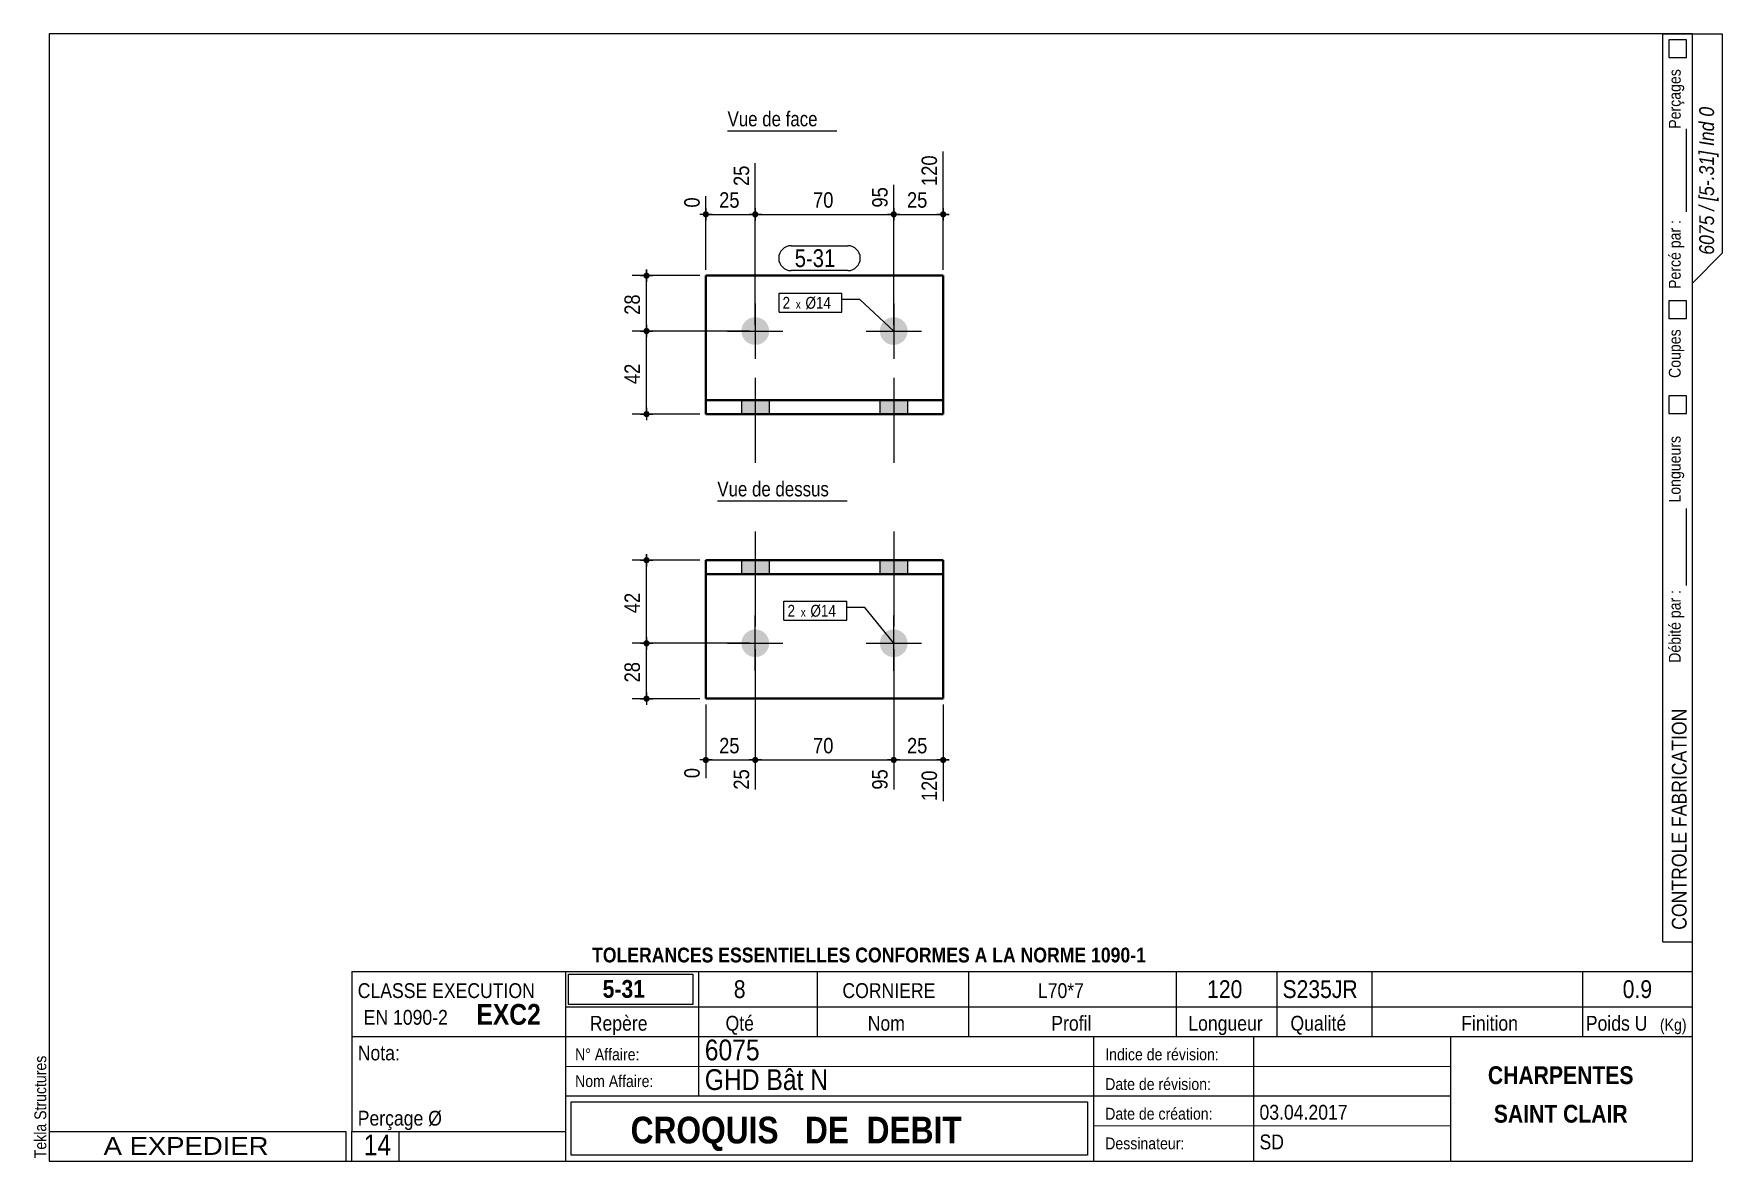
# Model space of a CAD drawing. Header units: millimetres. Extents: x 2 to 287, y 5 to 195.
import ezdxf

# ---------------------------------------------------------------- set-up
doc = ezdxf.new("R2010")
doc.units = ezdxf.units.MM
for name, color, linetype, lineweight in [('Autre type objet', 1, 'Continuous', 0), ('Boulon', 7, 'Continuous', 0), ('Cotation', 7, 'Continuous', 0), ('Désignation boulon', 3, 'Continuous', 0), ('Feuille dessin', 5, 'Continuous', 0), ('Piece', 2, 'Continuous', 0), ('Repère pièce', 3, 'Continuous', 0)]:
    doc.layers.add(name, color=color, linetype=linetype, lineweight=lineweight)
doc.styles.add('ARIAL', font='ARIAL.TTF')
doc.styles.add('ARIAL_BOLD', font='ARIALBD.TTF')
doc.styles.add('ARIAL_ITALIC', font='ARIALI.TTF')
doc.styles.add('ARIAL_NARROW', font='ARIAL.TTF')
doc.styles.add('COMIC_SANS_MS', font='COMIC.TTF')

# ---------------------------------------------------------------- blocks, each defined once
blk = doc.blocks.new('*A1')
at = {"layer": 'Boulon'}
for points in [[(126.35, 133.24), (126.35, 130.9), (121.68, 130.9), (121.68, 133.24)], [(149.68, 133.24), (149.68, 130.9), (145.01, 130.9), (145.01, 133.24)]]:
    blk.add_hatch(color=256, dxfattribs=at).paths.add_polyline_path(points, flags=17)
at = {"layer": 'Boulon', "linetype": 'Continuous', "lineweight": 0}
for p, q in [((124.01, 137), (124.01, 122.67)), ((147.35, 137), (147.35, 122.67)), ((121.68, 133.24), (121.68, 130.9)), ((126.35, 133.24), (126.35, 130.9)), ((145.01, 133.24), (145.01, 130.9)), ((149.68, 133.24), (149.68, 130.9))]:
    blk.add_line(p, q, dxfattribs=at)
blk = doc.blocks.new('*A2')
at = {"layer": 'Boulon'}
for points in [[(123.96, 142.57), (123.9, 142.57), (123.84, 142.58), (123.78, 142.58), (123.73, 142.59), (123.67, 142.6), (123.61, 142.6), (123.56, 142.61), (123.5, 142.63), (123.45, 142.64), (123.39, 142.65), (123.34, 142.67), (123.28, 142.69), (123.23, 142.71), (123.17, 142.73), (123.12, 142.75), (123.07, 142.77), (123.02, 142.79), (122.96, 142.82), (122.91, 142.85), (122.86, 142.87), (122.81, 142.9), (122.77, 142.93), (122.72, 142.96), (122.67, 143), (122.62, 143.03), (122.58, 143.06), (122.53, 143.1), (122.49, 143.14), (122.45, 143.17), (122.4, 143.21), (122.36, 143.25), (122.32, 143.29), (122.28, 143.34), (122.25, 143.38), (122.21, 143.42), (122.17, 143.47), (122.14, 143.51), (122.11, 143.56), (122.07, 143.61), (122.04, 143.66), (122.01, 143.7), (121.98, 143.75), (121.96, 143.8), (121.93, 143.85), (121.9, 143.91), (121.88, 143.96), (121.86, 144.01), (121.84, 144.06), (121.82, 144.12), (121.8, 144.17), (121.78, 144.23), (121.76, 144.28), (121.75, 144.34), (121.74, 144.39), (121.72, 144.45), (121.71, 144.5), (121.71, 144.56), (121.7, 144.62), (121.69, 144.67), (121.69, 144.73), (121.68, 144.79), (121.68, 144.85), (121.68, 144.9), (121.68, 144.96), (121.68, 145.02), (121.69, 145.07), (121.69, 145.13), (121.7, 145.19), (121.71, 145.25), (121.71, 145.3), (121.72, 145.36), (121.74, 145.41), (121.75, 145.47), (121.76, 145.53), (121.78, 145.58), (121.8, 145.64), (121.82, 145.69), (121.84, 145.74), (121.86, 145.8), (121.88, 145.85), (121.9, 145.9), (121.93, 145.95), (121.96, 146), (121.98, 146.05), (122.01, 146.1), (122.04, 146.15), (122.07, 146.2), (122.11, 146.25), (122.14, 146.29), (122.17, 146.34), (122.21, 146.38), (122.25, 146.43), (122.28, 146.47), (122.32, 146.51), (122.36, 146.55), (122.4, 146.59), (122.45, 146.63), (122.49, 146.67), (122.53, 146.71), (122.58, 146.74), (122.62, 146.78), (122.67, 146.81), (122.72, 146.84), (122.77, 146.87), (122.81, 146.9), (122.86, 146.93), (122.91, 146.96), (122.96, 146.99), (123.02, 147.01), (123.07, 147.04), (123.12, 147.06), (123.17, 147.08), (123.23, 147.1), (123.28, 147.12), (123.34, 147.14), (123.39, 147.15), (123.45, 147.17), (123.5, 147.18), (123.56, 147.19), (123.61, 147.2), (123.67, 147.21), (123.73, 147.22), (123.78, 147.23), (123.84, 147.23), (123.9, 147.23), (123.96, 147.24), (124.01, 147.24), (124.07, 147.24), (124.13, 147.23), (124.18, 147.23), (124.24, 147.23), (124.3, 147.22), (124.36, 147.21), (124.41, 147.2), (124.47, 147.19), (124.52, 147.18), (124.58, 147.17), (124.64, 147.15), (124.69, 147.14), (124.75, 147.12), (124.8, 147.1), (124.85, 147.08), (124.91, 147.06), (124.96, 147.04), (125.01, 147.01), (125.06, 146.99), (125.11, 146.96), (125.16, 146.93), (125.21, 146.9), (125.26, 146.87), (125.31, 146.84), (125.36, 146.81), (125.4, 146.78), (125.45, 146.74), (125.49, 146.71), (125.54, 146.67), (125.58, 146.63), (125.62, 146.59), (125.66, 146.55), (125.7, 146.51), (125.74, 146.47), (125.78, 146.43), (125.82, 146.38), (125.85, 146.34), (125.89, 146.29), (125.92, 146.25), (125.95, 146.2), (125.98, 146.15), (126.01, 146.1), (126.04, 146.05), (126.07, 146), (126.1, 145.95), (126.12, 145.9), (126.15, 145.85), (126.17, 145.8), (126.19, 145.74), (126.21, 145.69), (126.23, 145.64), (126.25, 145.58), (126.26, 145.53), (126.28, 145.47), (126.29, 145.41), (126.3, 145.36), (126.31, 145.3), (126.32, 145.25), (126.33, 145.19), (126.34, 145.13), (126.34, 145.07), (126.34, 145.02), (126.35, 144.96), (126.35, 144.9), (126.35, 144.85), (126.34, 144.79), (126.34, 144.73), (126.34, 144.67), (126.33, 144.62), (126.32, 144.56), (126.31, 144.5), (126.3, 144.45), (126.29, 144.39), (126.28, 144.34), (126.26, 144.28), (126.25, 144.23), (126.23, 144.17), (126.21, 144.12), (126.19, 144.06), (126.17, 144.01), (126.15, 143.96), (126.12, 143.91), (126.1, 143.85), (126.07, 143.8), (126.04, 143.75), (126.01, 143.7), (125.98, 143.66), (125.95, 143.61), (125.92, 143.56), (125.89, 143.51), (125.85, 143.47), (125.82, 143.42), (125.78, 143.38), (125.74, 143.34), (125.7, 143.29), (125.66, 143.25), (125.62, 143.21), (125.58, 143.17), (125.54, 143.14), (125.49, 143.1), (125.45, 143.06), (125.4, 143.03), (125.36, 143), (125.31, 142.96), (125.26, 142.93), (125.21, 142.9), (125.16, 142.87), (125.11, 142.85), (125.06, 142.82), (125.01, 142.79), (124.96, 142.77), (124.91, 142.75), (124.85, 142.73), (124.8, 142.71), (124.75, 142.69), (124.69, 142.67), (124.64, 142.65), (124.58, 142.64), (124.52, 142.63), (124.47, 142.61), (124.41, 142.6), (124.36, 142.6), (124.3, 142.59), (124.24, 142.58), (124.18, 142.58), (124.13, 142.57), (124.07, 142.57), (124.01, 142.57)], [(147.29, 142.57), (147.23, 142.57), (147.18, 142.58), (147.12, 142.58), (147.06, 142.59), (147, 142.6), (146.95, 142.6), (146.89, 142.61), (146.84, 142.63), (146.78, 142.64), (146.72, 142.65), (146.67, 142.67), (146.61, 142.69), (146.56, 142.71), (146.51, 142.73), (146.45, 142.75), (146.4, 142.77), (146.35, 142.79), (146.3, 142.82), (146.25, 142.85), (146.2, 142.87), (146.15, 142.9), (146.1, 142.93), (146.05, 142.96), (146, 143), (145.96, 143.03), (145.91, 143.06), (145.87, 143.1), (145.82, 143.14), (145.78, 143.17), (145.74, 143.21), (145.7, 143.25), (145.66, 143.29), (145.62, 143.34), (145.58, 143.38), (145.54, 143.42), (145.51, 143.47), (145.47, 143.51), (145.44, 143.56), (145.41, 143.61), (145.38, 143.66), (145.35, 143.7), (145.32, 143.75), (145.29, 143.8), (145.26, 143.85), (145.24, 143.91), (145.21, 143.96), (145.19, 144.01), (145.17, 144.06), (145.15, 144.12), (145.13, 144.17), (145.11, 144.23), (145.1, 144.28), (145.08, 144.34), (145.07, 144.39), (145.06, 144.45), (145.05, 144.5), (145.04, 144.56), (145.03, 144.62), (145.02, 144.67), (145.02, 144.73), (145.02, 144.79), (145.01, 144.85), (145.01, 144.9), (145.01, 144.96), (145.02, 145.02), (145.02, 145.07), (145.02, 145.13), (145.03, 145.19), (145.04, 145.25), (145.05, 145.3), (145.06, 145.36), (145.07, 145.41), (145.08, 145.47), (145.1, 145.53), (145.11, 145.58), (145.13, 145.64), (145.15, 145.69), (145.17, 145.74), (145.19, 145.8), (145.21, 145.85), (145.24, 145.9), (145.26, 145.95), (145.29, 146), (145.32, 146.05), (145.35, 146.1), (145.38, 146.15), (145.41, 146.2), (145.44, 146.25), (145.47, 146.29), (145.51, 146.34), (145.54, 146.38), (145.58, 146.43), (145.62, 146.47), (145.66, 146.51), (145.7, 146.55), (145.74, 146.59), (145.78, 146.63), (145.82, 146.67), (145.87, 146.71), (145.91, 146.74), (145.96, 146.78), (146, 146.81), (146.05, 146.84), (146.1, 146.87), (146.15, 146.9), (146.2, 146.93), (146.25, 146.96), (146.3, 146.99), (146.35, 147.01), (146.4, 147.04), (146.45, 147.06), (146.51, 147.08), (146.56, 147.1), (146.61, 147.12), (146.67, 147.14), (146.72, 147.15), (146.78, 147.17), (146.84, 147.18), (146.89, 147.19), (146.95, 147.2), (147, 147.21), (147.06, 147.22), (147.12, 147.23), (147.18, 147.23), (147.23, 147.23), (147.29, 147.24), (147.35, 147.24), (147.4, 147.24), (147.46, 147.23), (147.52, 147.23), (147.58, 147.23), (147.63, 147.22), (147.69, 147.21), (147.75, 147.2), (147.8, 147.19), (147.86, 147.18), (147.91, 147.17), (147.97, 147.15), (148.02, 147.14), (148.08, 147.12), (148.13, 147.1), (148.19, 147.08), (148.24, 147.06), (148.29, 147.04), (148.34, 147.01), (148.4, 146.99), (148.45, 146.96), (148.5, 146.93), (148.55, 146.9), (148.59, 146.87), (148.64, 146.84), (148.69, 146.81), (148.74, 146.78), (148.78, 146.74), (148.83, 146.71), (148.87, 146.67), (148.91, 146.63), (148.96, 146.59), (149, 146.55), (149.04, 146.51), (149.08, 146.47), (149.11, 146.43), (149.15, 146.38), (149.19, 146.34), (149.22, 146.29), (149.25, 146.25), (149.29, 146.2), (149.32, 146.15), (149.35, 146.1), (149.38, 146.05), (149.4, 146), (149.43, 145.95), (149.46, 145.9), (149.48, 145.85), (149.5, 145.8), (149.52, 145.74), (149.54, 145.69), (149.56, 145.64), (149.58, 145.58), (149.6, 145.53), (149.61, 145.47), (149.62, 145.41), (149.64, 145.36), (149.65, 145.3), (149.65, 145.25), (149.66, 145.19), (149.67, 145.13), (149.67, 145.07), (149.68, 145.02), (149.68, 144.96), (149.68, 144.9), (149.68, 144.85), (149.68, 144.79), (149.67, 144.73), (149.67, 144.67), (149.66, 144.62), (149.65, 144.56), (149.65, 144.5), (149.64, 144.45), (149.62, 144.39), (149.61, 144.34), (149.6, 144.28), (149.58, 144.23), (149.56, 144.17), (149.54, 144.12), (149.52, 144.06), (149.5, 144.01), (149.48, 143.96), (149.46, 143.91), (149.43, 143.85), (149.4, 143.8), (149.38, 143.75), (149.35, 143.7), (149.32, 143.66), (149.29, 143.61), (149.25, 143.56), (149.22, 143.51), (149.19, 143.47), (149.15, 143.42), (149.11, 143.38), (149.08, 143.34), (149.04, 143.29), (149, 143.25), (148.96, 143.21), (148.91, 143.17), (148.87, 143.14), (148.83, 143.1), (148.78, 143.06), (148.74, 143.03), (148.69, 143), (148.64, 142.96), (148.59, 142.93), (148.55, 142.9), (148.5, 142.87), (148.45, 142.85), (148.4, 142.82), (148.34, 142.79), (148.29, 142.77), (148.24, 142.75), (148.19, 142.73), (148.13, 142.71), (148.08, 142.69), (148.02, 142.67), (147.97, 142.65), (147.91, 142.64), (147.86, 142.63), (147.8, 142.61), (147.75, 142.6), (147.69, 142.6), (147.63, 142.59), (147.58, 142.58), (147.52, 142.58), (147.46, 142.57), (147.4, 142.57), (147.35, 142.57)]]:
    blk.add_hatch(color=256, dxfattribs=at).paths.add_polyline_path(points, flags=17)
at = {"layer": 'Boulon', "linetype": 'Continuous', "lineweight": 0}
for p, q in [((124.01, 149.57), (124.01, 140.24)), ((147.35, 149.57), (147.35, 140.24)), ((119.35, 144.9), (128.68, 144.9)), ((142.68, 144.9), (152.01, 144.9))]:
    blk.add_line(p, q, dxfattribs=at)
blk = doc.blocks.new('*A3')
at = {"layer": 'Piece', "color": 2, "linetype": 'Continuous', "lineweight": 40}
for p, q in [((115.68, 154.236667), (155.68, 154.236667)), ((115.68, 154.236667), (115.68, 133.236667)), ((155.68, 154.236667), (155.68, 133.236667)), ((115.68, 133.236667), (115.68, 130.903333)), ((115.68, 133.236667), (155.68, 133.236667)), ((155.68, 133.236667), (155.68, 130.903333)), ((115.68, 130.903333), (155.68, 130.903333))]:
    blk.add_line(p, q, dxfattribs=at)
blk = doc.blocks.new('*A4')
at = {"layer": 'Boulon'}
for points in [[(123.96, 89.95), (123.9, 89.96), (123.84, 89.96), (123.78, 89.96), (123.73, 89.97), (123.67, 89.98), (123.61, 89.99), (123.56, 90), (123.5, 90.01), (123.45, 90.02), (123.39, 90.04), (123.34, 90.05), (123.28, 90.07), (123.23, 90.09), (123.17, 90.11), (123.12, 90.13), (123.07, 90.15), (123.02, 90.18), (122.96, 90.2), (122.91, 90.23), (122.86, 90.26), (122.81, 90.29), (122.77, 90.32), (122.72, 90.35), (122.67, 90.38), (122.62, 90.41), (122.58, 90.45), (122.53, 90.48), (122.49, 90.52), (122.45, 90.56), (122.4, 90.6), (122.36, 90.64), (122.32, 90.68), (122.28, 90.72), (122.25, 90.76), (122.21, 90.81), (122.17, 90.85), (122.14, 90.9), (122.11, 90.94), (122.07, 90.99), (122.04, 91.04), (122.01, 91.09), (121.98, 91.14), (121.96, 91.19), (121.93, 91.24), (121.9, 91.29), (121.88, 91.34), (121.86, 91.39), (121.84, 91.45), (121.82, 91.5), (121.8, 91.55), (121.78, 91.61), (121.76, 91.66), (121.75, 91.72), (121.74, 91.78), (121.72, 91.83), (121.71, 91.89), (121.71, 91.94), (121.7, 92), (121.69, 92.06), (121.69, 92.12), (121.68, 92.17), (121.68, 92.23), (121.68, 92.29), (121.68, 92.34), (121.68, 92.4), (121.69, 92.46), (121.69, 92.52), (121.7, 92.57), (121.71, 92.63), (121.71, 92.69), (121.72, 92.74), (121.74, 92.8), (121.75, 92.85), (121.76, 92.91), (121.78, 92.96), (121.8, 93.02), (121.82, 93.07), (121.84, 93.13), (121.86, 93.18), (121.88, 93.23), (121.9, 93.28), (121.93, 93.34), (121.96, 93.39), (121.98, 93.44), (122.01, 93.49), (122.04, 93.53), (122.07, 93.58), (122.11, 93.63), (122.14, 93.68), (122.17, 93.72), (122.21, 93.77), (122.25, 93.81), (122.28, 93.85), (122.32, 93.9), (122.36, 93.94), (122.4, 93.98), (122.45, 94.02), (122.49, 94.05), (122.53, 94.09), (122.58, 94.13), (122.62, 94.16), (122.67, 94.19), (122.72, 94.23), (122.77, 94.26), (122.81, 94.29), (122.86, 94.32), (122.91, 94.34), (122.96, 94.37), (123.02, 94.4), (123.07, 94.42), (123.12, 94.44), (123.17, 94.46), (123.23, 94.48), (123.28, 94.5), (123.34, 94.52), (123.39, 94.54), (123.45, 94.55), (123.5, 94.56), (123.56, 94.58), (123.61, 94.59), (123.67, 94.59), (123.73, 94.6), (123.78, 94.61), (123.84, 94.61), (123.9, 94.62), (123.96, 94.62), (124.01, 94.62), (124.07, 94.62), (124.13, 94.62), (124.18, 94.61), (124.24, 94.61), (124.3, 94.6), (124.36, 94.59), (124.41, 94.59), (124.47, 94.58), (124.52, 94.56), (124.58, 94.55), (124.64, 94.54), (124.69, 94.52), (124.75, 94.5), (124.8, 94.48), (124.85, 94.46), (124.91, 94.44), (124.96, 94.42), (125.01, 94.4), (125.06, 94.37), (125.11, 94.34), (125.16, 94.32), (125.21, 94.29), (125.26, 94.26), (125.31, 94.23), (125.36, 94.19), (125.4, 94.16), (125.45, 94.13), (125.49, 94.09), (125.54, 94.05), (125.58, 94.02), (125.62, 93.98), (125.66, 93.94), (125.7, 93.9), (125.74, 93.85), (125.78, 93.81), (125.82, 93.77), (125.85, 93.72), (125.89, 93.68), (125.92, 93.63), (125.95, 93.58), (125.98, 93.53), (126.01, 93.49), (126.04, 93.44), (126.07, 93.39), (126.1, 93.34), (126.12, 93.28), (126.15, 93.23), (126.17, 93.18), (126.19, 93.13), (126.21, 93.07), (126.23, 93.02), (126.25, 92.96), (126.26, 92.91), (126.28, 92.85), (126.29, 92.8), (126.3, 92.74), (126.31, 92.69), (126.32, 92.63), (126.33, 92.57), (126.34, 92.52), (126.34, 92.46), (126.34, 92.4), (126.35, 92.34), (126.35, 92.29), (126.35, 92.23), (126.34, 92.17), (126.34, 92.12), (126.34, 92.06), (126.33, 92), (126.32, 91.94), (126.31, 91.89), (126.3, 91.83), (126.29, 91.78), (126.28, 91.72), (126.26, 91.66), (126.25, 91.61), (126.23, 91.55), (126.21, 91.5), (126.19, 91.45), (126.17, 91.39), (126.15, 91.34), (126.12, 91.29), (126.1, 91.24), (126.07, 91.19), (126.04, 91.14), (126.01, 91.09), (125.98, 91.04), (125.95, 90.99), (125.92, 90.94), (125.89, 90.9), (125.85, 90.85), (125.82, 90.81), (125.78, 90.76), (125.74, 90.72), (125.7, 90.68), (125.66, 90.64), (125.62, 90.6), (125.58, 90.56), (125.54, 90.52), (125.49, 90.48), (125.45, 90.45), (125.4, 90.41), (125.36, 90.38), (125.31, 90.35), (125.26, 90.32), (125.21, 90.29), (125.16, 90.26), (125.11, 90.23), (125.06, 90.2), (125.01, 90.18), (124.96, 90.15), (124.91, 90.13), (124.85, 90.11), (124.8, 90.09), (124.75, 90.07), (124.69, 90.05), (124.64, 90.04), (124.58, 90.02), (124.52, 90.01), (124.47, 90), (124.41, 89.99), (124.36, 89.98), (124.3, 89.97), (124.24, 89.96), (124.18, 89.96), (124.13, 89.96), (124.07, 89.95), (124.01, 89.95)], [(147.29, 89.95), (147.23, 89.96), (147.18, 89.96), (147.12, 89.96), (147.06, 89.97), (147, 89.98), (146.95, 89.99), (146.89, 90), (146.84, 90.01), (146.78, 90.02), (146.72, 90.04), (146.67, 90.05), (146.61, 90.07), (146.56, 90.09), (146.51, 90.11), (146.45, 90.13), (146.4, 90.15), (146.35, 90.18), (146.3, 90.2), (146.25, 90.23), (146.2, 90.26), (146.15, 90.29), (146.1, 90.32), (146.05, 90.35), (146, 90.38), (145.96, 90.41), (145.91, 90.45), (145.87, 90.48), (145.82, 90.52), (145.78, 90.56), (145.74, 90.6), (145.7, 90.64), (145.66, 90.68), (145.62, 90.72), (145.58, 90.76), (145.54, 90.81), (145.51, 90.85), (145.47, 90.9), (145.44, 90.94), (145.41, 90.99), (145.38, 91.04), (145.35, 91.09), (145.32, 91.14), (145.29, 91.19), (145.26, 91.24), (145.24, 91.29), (145.21, 91.34), (145.19, 91.39), (145.17, 91.45), (145.15, 91.5), (145.13, 91.55), (145.11, 91.61), (145.1, 91.66), (145.08, 91.72), (145.07, 91.78), (145.06, 91.83), (145.05, 91.89), (145.04, 91.94), (145.03, 92), (145.02, 92.06), (145.02, 92.12), (145.02, 92.17), (145.01, 92.23), (145.01, 92.29), (145.01, 92.34), (145.02, 92.4), (145.02, 92.46), (145.02, 92.52), (145.03, 92.57), (145.04, 92.63), (145.05, 92.69), (145.06, 92.74), (145.07, 92.8), (145.08, 92.85), (145.1, 92.91), (145.11, 92.96), (145.13, 93.02), (145.15, 93.07), (145.17, 93.13), (145.19, 93.18), (145.21, 93.23), (145.24, 93.28), (145.26, 93.34), (145.29, 93.39), (145.32, 93.44), (145.35, 93.49), (145.38, 93.53), (145.41, 93.58), (145.44, 93.63), (145.47, 93.68), (145.51, 93.72), (145.54, 93.77), (145.58, 93.81), (145.62, 93.85), (145.66, 93.9), (145.7, 93.94), (145.74, 93.98), (145.78, 94.02), (145.82, 94.05), (145.87, 94.09), (145.91, 94.13), (145.96, 94.16), (146, 94.19), (146.05, 94.23), (146.1, 94.26), (146.15, 94.29), (146.2, 94.32), (146.25, 94.34), (146.3, 94.37), (146.35, 94.4), (146.4, 94.42), (146.45, 94.44), (146.51, 94.46), (146.56, 94.48), (146.61, 94.5), (146.67, 94.52), (146.72, 94.54), (146.78, 94.55), (146.84, 94.56), (146.89, 94.58), (146.95, 94.59), (147, 94.59), (147.06, 94.6), (147.12, 94.61), (147.18, 94.61), (147.23, 94.62), (147.29, 94.62), (147.35, 94.62), (147.4, 94.62), (147.46, 94.62), (147.52, 94.61), (147.58, 94.61), (147.63, 94.6), (147.69, 94.59), (147.75, 94.59), (147.8, 94.58), (147.86, 94.56), (147.91, 94.55), (147.97, 94.54), (148.02, 94.52), (148.08, 94.5), (148.13, 94.48), (148.19, 94.46), (148.24, 94.44), (148.29, 94.42), (148.34, 94.4), (148.4, 94.37), (148.45, 94.34), (148.5, 94.32), (148.55, 94.29), (148.59, 94.26), (148.64, 94.23), (148.69, 94.19), (148.74, 94.16), (148.78, 94.13), (148.83, 94.09), (148.87, 94.05), (148.91, 94.02), (148.96, 93.98), (149, 93.94), (149.04, 93.9), (149.08, 93.85), (149.11, 93.81), (149.15, 93.77), (149.19, 93.72), (149.22, 93.68), (149.25, 93.63), (149.29, 93.58), (149.32, 93.53), (149.35, 93.49), (149.38, 93.44), (149.4, 93.39), (149.43, 93.34), (149.46, 93.28), (149.48, 93.23), (149.5, 93.18), (149.52, 93.13), (149.54, 93.07), (149.56, 93.02), (149.58, 92.96), (149.6, 92.91), (149.61, 92.85), (149.62, 92.8), (149.64, 92.74), (149.65, 92.69), (149.65, 92.63), (149.66, 92.57), (149.67, 92.52), (149.67, 92.46), (149.68, 92.4), (149.68, 92.34), (149.68, 92.29), (149.68, 92.23), (149.68, 92.17), (149.67, 92.12), (149.67, 92.06), (149.66, 92), (149.65, 91.94), (149.65, 91.89), (149.64, 91.83), (149.62, 91.78), (149.61, 91.72), (149.6, 91.66), (149.58, 91.61), (149.56, 91.55), (149.54, 91.5), (149.52, 91.45), (149.5, 91.39), (149.48, 91.34), (149.46, 91.29), (149.43, 91.24), (149.4, 91.19), (149.38, 91.14), (149.35, 91.09), (149.32, 91.04), (149.29, 90.99), (149.25, 90.94), (149.22, 90.9), (149.19, 90.85), (149.15, 90.81), (149.11, 90.76), (149.08, 90.72), (149.04, 90.68), (149, 90.64), (148.96, 90.6), (148.91, 90.56), (148.87, 90.52), (148.83, 90.48), (148.78, 90.45), (148.74, 90.41), (148.69, 90.38), (148.64, 90.35), (148.59, 90.32), (148.55, 90.29), (148.5, 90.26), (148.45, 90.23), (148.4, 90.2), (148.34, 90.18), (148.29, 90.15), (148.24, 90.13), (148.19, 90.11), (148.13, 90.09), (148.08, 90.07), (148.02, 90.05), (147.97, 90.04), (147.91, 90.02), (147.86, 90.01), (147.8, 90), (147.75, 89.99), (147.69, 89.98), (147.63, 89.97), (147.58, 89.96), (147.52, 89.96), (147.46, 89.96), (147.4, 89.95), (147.35, 89.95)]]:
    blk.add_hatch(color=256, dxfattribs=at).paths.add_polyline_path(points, flags=17)
at = {"layer": 'Boulon', "linetype": 'Continuous', "lineweight": 0}
for p, q in [((124.01, 87.62), (124.01, 96.95)), ((147.35, 87.62), (147.35, 96.95)), ((119.35, 92.29), (128.68, 92.29)), ((142.68, 92.29), (152.01, 92.29))]:
    blk.add_line(p, q, dxfattribs=at)
blk = doc.blocks.new('*A5')
at = {"layer": 'Boulon'}
for points in [[(126.35, 106.29), (126.35, 103.95), (121.68, 103.95), (121.68, 106.29)], [(149.68, 106.29), (149.68, 103.95), (145.01, 103.95), (145.01, 106.29)]]:
    blk.add_hatch(color=256, dxfattribs=at).paths.add_polyline_path(points, flags=17)
at = {"layer": 'Boulon', "linetype": 'Continuous', "lineweight": 0}
for p, q in [((124.01, 111.12), (124.01, 95.12)), ((147.35, 111.12), (147.35, 95.12)), ((121.68, 106.29), (121.68, 103.95)), ((126.35, 106.29), (126.35, 103.95)), ((145.01, 106.29), (145.01, 103.95)), ((149.68, 106.29), (149.68, 103.95))]:
    blk.add_line(p, q, dxfattribs=at)
blk = doc.blocks.new('*A6')
at = {"layer": 'Piece', "color": 2, "linetype": 'Continuous', "lineweight": 40}
for p, q in [((115.68, 103.953333), (115.68, 106.286667)), ((115.68, 106.286667), (155.68, 106.286667)), ((155.68, 103.953333), (155.68, 106.286667)), ((115.68, 103.953333), (155.68, 103.953333)), ((115.68, 82.953333), (115.68, 103.953333)), ((155.68, 82.953333), (155.68, 103.953333)), ((155.68, 82.953333), (115.68, 82.953333))]:
    blk.add_line(p, q, dxfattribs=at)
blk = doc.blocks.new('*A7')
at = {"layer": 'Feuille dessin', "linetype": 'Continuous', "lineweight": 0}
for p, q in [((282, 195), (5, 195)), ((5, 195), (5, 5)), ((282, 5), (282, 195)), ((5, 5), (282, 5))]:
    blk.add_line(p, q, dxfattribs=at)
at = {"layer": 'Feuille dessin', "style": 'ARIAL', "width": 0.85}
blk.add_text('Tekla Structures', height=2, rotation=90, dxfattribs=at).set_placement((4.5, 5.5))
blk = doc.blocks.new('*A8')
at = {"layer": 'Autre type objet', "linetype": 'Continuous', "lineweight": 0}
for p, q in [((277, 42), (277, 195)), ((277, 195), (287, 195)), ((278, 194), (278, 191)), ((281, 194), (278, 194)), ((281, 191), (281, 194)), ((282, 42), (282, 195)), ((287, 195), (287, 158)), ((278, 191), (281, 191)), ((281, 165), (281, 179)), ((287, 158), (282, 153)), ((278, 150), (278, 147)), ((281, 150), (278, 150)), ((281, 147), (281, 150)), ((278, 147), (281, 147)), ((278, 134), (278, 131)), ((281, 134), (278, 134)), ((281, 131), (281, 134)), ((278, 131), (281, 131)), ((281, 102), (281, 115)), ((277, 42), (282, 42))]:
    blk.add_line(p, q, dxfattribs=at)
at = {"layer": 'Autre type objet', "width": 0.85}
for s, height, style, p in [('Perçages', 2, 'ARIAL', (280, 179)), ('6075 / [5-.31] Ind 0', 2.5, 'ARIAL_ITALIC', (285.619109, 157.760245)), ('Percé par :', 2, 'ARIAL', (280, 152)), ('Coupes', 2, 'ARIAL', (280, 137)), ('Longueurs', 2, 'ARIAL', (280, 116)), ('Débité par :', 2, 'ARIAL', (280, 89)), ('CONTROLE FABRICATION', 2.5, 'ARIAL', (281, 44))]:
    blk.add_text(s, height=height, rotation=90, dxfattribs=dict(at, style=style)).set_placement(p)
blk = doc.blocks.new('*A9')
at = {"layer": 'Autre type objet', "linetype": 'Continuous', "lineweight": 0}
for p, q in [((56, 37), (92, 37)), ((56, 37), (56, 10)), ((92, 37), (92, 10)), ((56, 26), (92, 26)), ((56, 10), (92, 10)), ((56, 5), (56, 10)), ((64, 5), (64, 10)), ((56, 5), (64, 5))]:
    blk.add_line(p, q, dxfattribs=at)
at = {"layer": 'Autre type objet', "width": 0.85}
for s, height, style, p in [('CLASSE EXECUTION', 2.5, 'ARIAL', (57, 32.5)), ('EXC2', 3.5, 'ARIAL_BOLD', (77, 28)), ('EN 1090-2', 2.5, 'ARIAL', (58, 28)), ('Nota:', 2.5, 'ARIAL', (57, 22)), ('Perçage Ø', 2.5, 'ARIAL', (57, 11)), ('14', 3.5, 'ARIAL_NARROW', (58.014234, 6))]:
    blk.add_text(s, height=height, dxfattribs=dict(at, style=style)).set_placement(p)
blk = doc.blocks.new('*A10')
at = {"layer": 'Autre type objet', "linetype": 'Continuous', "lineweight": 0}
for p, q in [((92, 37), (282, 37)), ((92, 37), (92, 31)), ((114.5, 31), (114.5, 37)), ((134.5, 31), (134.5, 37)), ((160, 31), (160, 37)), ((195, 31), (195, 37)), ((212, 31), (212, 37)), ((228, 31), (228, 37)), ((263.5, 31), (263.5, 37)), ((282, 31), (282, 37)), ((92.51953, 36.5), (113.5, 36.5)), ((92.51953, 31.394341), (92.51953, 36.5)), ((113.5, 36.5), (113.5, 31.394341)), ((113.5, 31.394341), (92.51953, 31.394341)), ((92, 31), (282, 31)), ((92, 31), (92, 5)), ((114.5, 16), (114.5, 31)), ((134.5, 26), (134.5, 31)), ((160, 26), (160, 31)), ((195, 26), (195, 31)), ((212, 26), (212, 31)), ((228, 26), (228, 31)), ((263.5, 26), (263.5, 31)), ((282, 5), (282, 31)), ((92, 26), (282, 26)), ((181, 26), (181, 5)), ((208, 26), (208, 5)), ((241.262466, 5), (241.262466, 26)), ((92, 21), (241.327069, 20.935451)), ((92, 16), (181, 16)), ((93, 15), (180, 15)), ((93, 6), (93, 15)), ((180, 15), (180, 6)), ((181, 16), (241.297815, 16.021151)), ((181, 11), (241.217807, 10.969512)), ((180, 6), (93, 6)), ((92, 5), (282, 5))]:
    blk.add_line(p, q, dxfattribs=at)
at = {"layer": 'Autre type objet', "width": 0.85}
for s, height, style, p in [('TOLERANCES ESSENTIELLES CONFORMES A LA NORME 1090-1', 2.5, 'ARIAL_BOLD', (96.5, 38.5)), ('5-31', 3, 'ARIAL_BOLD', (98.285724, 32.540141)), ('8', 3, 'ARIAL', (120.389893, 32.5)), ('CORNIERE', 2.5, 'ARIAL', (138.699341, 32.5)), ('L70*7', 2.5, 'ARIAL', (171.650024, 32.5)), ('120', 3, 'ARIAL', (200.165771, 32.5)), ('S235JR', 3, 'ARIAL', (212.880127, 32.5)), ('0.9', 3, 'ARIAL', (270.222412, 32.5)), ('Repère', 2.5, 'ARIAL', (96.112978, 27)), ('Qté', 2.5, 'ARIAL', (119, 27)), ('Nom', 2.5, 'ARIAL', (142.961426, 27)), ('Profil', 2.5, 'ARIAL', (173.903564, 27)), ('Longueur', 2.5, 'ARIAL', (197, 27)), ('Qualité', 2.5, 'ARIAL', (214.218018, 27)), ('Finition', 2.5, 'ARIAL', (243, 27)), ('Poids U', 2.5, 'ARIAL', (264, 27)), ('(Kg)', 2, 'ARIAL', (276.5, 27)), ('N° Affaire:', 2, 'ARIAL', (93.640566, 22)), ('6075', 3.5, 'ARIAL', (115.5, 22)), ('Indice de révision:', 2, 'ARIAL', (183, 22)), ('GHD Bât N', 3.5, 'ARIAL', (115.5, 17)), ('CHARPENTES', 3, 'ARIAL_BOLD', (247.5, 18)), ('Nom Affaire:', 2, 'ARIAL', (93.640566, 17.5)), ('Date de révision:', 2, 'ARIAL', (183, 17)), ('03.04.2017', 2.5, 'ARIAL', (209, 12)), ('SAINT CLAIR', 3, 'ARIAL_BOLD', (248.5, 11.5)), ('CROQUIS   DE  DEBIT', 4.5, 'ARIAL_BOLD', (103, 8)), ('Date de création:', 2, 'ARIAL', (183, 12)), ('Dessinateur:', 2, 'ARIAL', (183, 7)), ('SD', 2.5, 'ARIAL', (209, 7))]:
    blk.add_text(s, height=height, dxfattribs=dict(at, style=style)).set_placement(p)
blk = doc.blocks.new('*A11')
at = {"layer": 'Autre type objet', "linetype": 'Continuous', "lineweight": 0}
for p, q in [((5, 10), (55, 10)), ((5, 10), (5, 5)), ((55, 10), (55, 5)), ((5, 5), (55, 5))]:
    blk.add_line(p, q, dxfattribs=at)
at = {"layer": 'Autre type objet', "style": 'ARIAL', "width": 1.105}
blk.add_text('A EXPEDIER', height=3, dxfattribs=at).set_placement((14.169647, 6.073465))
blk = doc.blocks.new('*A12')
at = {"layer": 'Cotation'}
for points in [[(105.65, 144.38), (105.63, 144.39), (105.6, 144.39), (105.58, 144.39), (105.55, 144.4), (105.53, 144.41), (105.5, 144.41), (105.48, 144.42), (105.46, 144.43), (105.43, 144.44), (105.41, 144.46), (105.39, 144.47), (105.37, 144.49), (105.35, 144.5), (105.33, 144.52), (105.31, 144.54), (105.29, 144.55), (105.28, 144.57), (105.26, 144.59), (105.25, 144.61), (105.23, 144.64), (105.22, 144.66), (105.21, 144.68), (105.2, 144.7), (105.19, 144.73), (105.18, 144.75), (105.18, 144.78), (105.17, 144.8), (105.17, 144.83), (105.16, 144.85), (105.16, 144.88), (105.16, 144.9), (105.16, 144.93), (105.16, 144.95), (105.17, 144.98), (105.17, 145), (105.18, 145.03), (105.18, 145.05), (105.19, 145.08), (105.2, 145.1), (105.21, 145.13), (105.22, 145.15), (105.23, 145.17), (105.25, 145.19), (105.26, 145.21), (105.28, 145.23), (105.29, 145.25), (105.31, 145.27), (105.33, 145.29), (105.35, 145.31), (105.37, 145.32), (105.39, 145.34), (105.41, 145.35), (105.43, 145.36), (105.46, 145.37), (105.48, 145.38), (105.5, 145.39), (105.53, 145.4), (105.55, 145.41), (105.58, 145.41), (105.6, 145.42), (105.63, 145.42), (105.65, 145.42), (105.68, 145.42), (105.71, 145.42), (105.73, 145.42), (105.76, 145.42), (105.78, 145.41), (105.81, 145.41), (105.83, 145.4), (105.86, 145.39), (105.88, 145.38), (105.9, 145.37), (105.93, 145.36), (105.95, 145.35), (105.97, 145.34), (105.99, 145.32), (106.01, 145.31), (106.03, 145.29), (106.05, 145.27), (106.07, 145.25), (106.08, 145.23), (106.1, 145.21), (106.11, 145.19), (106.13, 145.17), (106.14, 145.15), (106.15, 145.13), (106.16, 145.1), (106.17, 145.08), (106.18, 145.05), (106.18, 145.03), (106.19, 145), (106.19, 144.98), (106.2, 144.95), (106.2, 144.93), (106.2, 144.9), (106.2, 144.88), (106.2, 144.85), (106.19, 144.83), (106.19, 144.8), (106.18, 144.78), (106.18, 144.75), (106.17, 144.73), (106.16, 144.7), (106.15, 144.68), (106.14, 144.66), (106.13, 144.64), (106.11, 144.61), (106.1, 144.59), (106.08, 144.57), (106.07, 144.55), (106.05, 144.54), (106.03, 144.52), (106.01, 144.5), (105.99, 144.49), (105.97, 144.47), (105.95, 144.46), (105.93, 144.44), (105.9, 144.43), (105.88, 144.42), (105.86, 144.41), (105.83, 144.41), (105.81, 144.4), (105.78, 144.39), (105.76, 144.39), (105.73, 144.39), (105.71, 144.38), (105.68, 144.38)], [(105.65, 130.38), (105.63, 130.39), (105.6, 130.39), (105.58, 130.39), (105.55, 130.4), (105.53, 130.41), (105.5, 130.41), (105.48, 130.42), (105.46, 130.43), (105.43, 130.44), (105.41, 130.46), (105.39, 130.47), (105.37, 130.49), (105.35, 130.5), (105.33, 130.52), (105.31, 130.54), (105.29, 130.55), (105.28, 130.57), (105.26, 130.59), (105.25, 130.61), (105.23, 130.64), (105.22, 130.66), (105.21, 130.68), (105.2, 130.7), (105.19, 130.73), (105.18, 130.75), (105.18, 130.78), (105.17, 130.8), (105.17, 130.83), (105.16, 130.85), (105.16, 130.88), (105.16, 130.9), (105.16, 130.93), (105.16, 130.95), (105.17, 130.98), (105.17, 131), (105.18, 131.03), (105.18, 131.05), (105.19, 131.08), (105.2, 131.1), (105.21, 131.13), (105.22, 131.15), (105.23, 131.17), (105.25, 131.19), (105.26, 131.21), (105.28, 131.23), (105.29, 131.25), (105.31, 131.27), (105.33, 131.29), (105.35, 131.31), (105.37, 131.32), (105.39, 131.34), (105.41, 131.35), (105.43, 131.36), (105.46, 131.37), (105.48, 131.38), (105.5, 131.39), (105.53, 131.4), (105.55, 131.41), (105.58, 131.41), (105.6, 131.42), (105.63, 131.42), (105.65, 131.42), (105.68, 131.42), (105.71, 131.42), (105.73, 131.42), (105.76, 131.42), (105.78, 131.41), (105.81, 131.41), (105.83, 131.4), (105.86, 131.39), (105.88, 131.38), (105.9, 131.37), (105.93, 131.36), (105.95, 131.35), (105.97, 131.34), (105.99, 131.32), (106.01, 131.31), (106.03, 131.29), (106.05, 131.27), (106.07, 131.25), (106.08, 131.23), (106.1, 131.21), (106.11, 131.19), (106.13, 131.17), (106.14, 131.15), (106.15, 131.13), (106.16, 131.1), (106.17, 131.08), (106.18, 131.05), (106.18, 131.03), (106.19, 131), (106.19, 130.98), (106.2, 130.95), (106.2, 130.93), (106.2, 130.9), (106.2, 130.88), (106.2, 130.85), (106.19, 130.83), (106.19, 130.8), (106.18, 130.78), (106.18, 130.75), (106.17, 130.73), (106.16, 130.7), (106.15, 130.68), (106.14, 130.66), (106.13, 130.64), (106.11, 130.61), (106.1, 130.59), (106.08, 130.57), (106.07, 130.55), (106.05, 130.54), (106.03, 130.52), (106.01, 130.5), (105.99, 130.49), (105.97, 130.47), (105.95, 130.46), (105.93, 130.44), (105.9, 130.43), (105.88, 130.42), (105.86, 130.41), (105.83, 130.41), (105.81, 130.4), (105.78, 130.39), (105.76, 130.39), (105.73, 130.39), (105.71, 130.38), (105.68, 130.38)]]:
    blk.add_hatch(color=256, dxfattribs=at).paths.add_polyline_path(points, flags=17)
at = {"layer": 'Cotation', "linetype": 'Continuous', "lineweight": 0}
for p, q in [((105.68, 145.94), (105.68, 143.86)), ((105.68, 144.9), (105.68, 145.94)), ((123.01, 144.9), (103.26, 144.9)), ((104.64, 144.9), (106.72, 144.9)), ((105.68, 130.9), (105.68, 144.9)), ((105.68, 131.94), (105.68, 129.86)), ((114.68, 130.9), (103.26, 130.9)), ((104.64, 130.9), (106.72, 130.9)), ((105.68, 130.9), (105.68, 129.86))]:
    blk.add_line(p, q, dxfattribs=at)
at = {"layer": 'Cotation'}
for p in [(105.68, 144.9), (105.68, 130.9)]:
    blk.add_point(p, dxfattribs=at)
at = {"layer": 'Cotation', "style": 'ARIAL', "width": 0.85}
blk.add_text('42', height=2.6, rotation=90.0002, dxfattribs=at).set_placement((104.56, 135.97))
blk = doc.blocks.new('*A13')
at = {"layer": 'Cotation'}
for points in [[(105.65, 153.72), (105.63, 153.72), (105.6, 153.72), (105.58, 153.73), (105.55, 153.73), (105.53, 153.74), (105.5, 153.75), (105.48, 153.76), (105.46, 153.77), (105.43, 153.78), (105.41, 153.79), (105.39, 153.8), (105.37, 153.82), (105.35, 153.83), (105.33, 153.85), (105.31, 153.87), (105.29, 153.89), (105.28, 153.91), (105.26, 153.93), (105.25, 153.95), (105.23, 153.97), (105.22, 153.99), (105.21, 154.01), (105.2, 154.04), (105.19, 154.06), (105.18, 154.09), (105.18, 154.11), (105.17, 154.14), (105.17, 154.16), (105.16, 154.19), (105.16, 154.21), (105.16, 154.24), (105.16, 154.26), (105.16, 154.29), (105.17, 154.31), (105.17, 154.34), (105.18, 154.36), (105.18, 154.39), (105.19, 154.41), (105.2, 154.44), (105.21, 154.46), (105.22, 154.48), (105.23, 154.5), (105.25, 154.53), (105.26, 154.55), (105.28, 154.57), (105.29, 154.59), (105.31, 154.6), (105.33, 154.62), (105.35, 154.64), (105.37, 154.65), (105.39, 154.67), (105.41, 154.68), (105.43, 154.7), (105.46, 154.71), (105.48, 154.72), (105.5, 154.73), (105.53, 154.73), (105.55, 154.74), (105.58, 154.75), (105.6, 154.75), (105.63, 154.75), (105.65, 154.76), (105.68, 154.76), (105.71, 154.76), (105.73, 154.75), (105.76, 154.75), (105.78, 154.75), (105.81, 154.74), (105.83, 154.73), (105.86, 154.73), (105.88, 154.72), (105.9, 154.71), (105.93, 154.7), (105.95, 154.68), (105.97, 154.67), (105.99, 154.65), (106.01, 154.64), (106.03, 154.62), (106.05, 154.6), (106.07, 154.59), (106.08, 154.57), (106.1, 154.55), (106.11, 154.53), (106.13, 154.5), (106.14, 154.48), (106.15, 154.46), (106.16, 154.44), (106.17, 154.41), (106.18, 154.39), (106.18, 154.36), (106.19, 154.34), (106.19, 154.31), (106.2, 154.29), (106.2, 154.26), (106.2, 154.24), (106.2, 154.21), (106.2, 154.19), (106.19, 154.16), (106.19, 154.14), (106.18, 154.11), (106.18, 154.09), (106.17, 154.06), (106.16, 154.04), (106.15, 154.01), (106.14, 153.99), (106.13, 153.97), (106.11, 153.95), (106.1, 153.93), (106.08, 153.91), (106.07, 153.89), (106.05, 153.87), (106.03, 153.85), (106.01, 153.83), (105.99, 153.82), (105.97, 153.8), (105.95, 153.79), (105.93, 153.78), (105.9, 153.77), (105.88, 153.76), (105.86, 153.75), (105.83, 153.74), (105.81, 153.73), (105.78, 153.73), (105.76, 153.72), (105.73, 153.72), (105.71, 153.72), (105.68, 153.72)], [(105.65, 144.38), (105.63, 144.39), (105.6, 144.39), (105.58, 144.39), (105.55, 144.4), (105.53, 144.41), (105.5, 144.41), (105.48, 144.42), (105.46, 144.43), (105.43, 144.44), (105.41, 144.46), (105.39, 144.47), (105.37, 144.49), (105.35, 144.5), (105.33, 144.52), (105.31, 144.54), (105.29, 144.55), (105.28, 144.57), (105.26, 144.59), (105.25, 144.61), (105.23, 144.64), (105.22, 144.66), (105.21, 144.68), (105.2, 144.7), (105.19, 144.73), (105.18, 144.75), (105.18, 144.78), (105.17, 144.8), (105.17, 144.83), (105.16, 144.85), (105.16, 144.88), (105.16, 144.9), (105.16, 144.93), (105.16, 144.95), (105.17, 144.98), (105.17, 145), (105.18, 145.03), (105.18, 145.05), (105.19, 145.08), (105.2, 145.1), (105.21, 145.13), (105.22, 145.15), (105.23, 145.17), (105.25, 145.19), (105.26, 145.21), (105.28, 145.23), (105.29, 145.25), (105.31, 145.27), (105.33, 145.29), (105.35, 145.31), (105.37, 145.32), (105.39, 145.34), (105.41, 145.35), (105.43, 145.36), (105.46, 145.37), (105.48, 145.38), (105.5, 145.39), (105.53, 145.4), (105.55, 145.41), (105.58, 145.41), (105.6, 145.42), (105.63, 145.42), (105.65, 145.42), (105.68, 145.42), (105.71, 145.42), (105.73, 145.42), (105.76, 145.42), (105.78, 145.41), (105.81, 145.41), (105.83, 145.4), (105.86, 145.39), (105.88, 145.38), (105.9, 145.37), (105.93, 145.36), (105.95, 145.35), (105.97, 145.34), (105.99, 145.32), (106.01, 145.31), (106.03, 145.29), (106.05, 145.27), (106.07, 145.25), (106.08, 145.23), (106.1, 145.21), (106.11, 145.19), (106.13, 145.17), (106.14, 145.15), (106.15, 145.13), (106.16, 145.1), (106.17, 145.08), (106.18, 145.05), (106.18, 145.03), (106.19, 145), (106.19, 144.98), (106.2, 144.95), (106.2, 144.93), (106.2, 144.9), (106.2, 144.88), (106.2, 144.85), (106.19, 144.83), (106.19, 144.8), (106.18, 144.78), (106.18, 144.75), (106.17, 144.73), (106.16, 144.7), (106.15, 144.68), (106.14, 144.66), (106.13, 144.64), (106.11, 144.61), (106.1, 144.59), (106.08, 144.57), (106.07, 144.55), (106.05, 144.54), (106.03, 144.52), (106.01, 144.5), (105.99, 144.49), (105.97, 144.47), (105.95, 144.46), (105.93, 144.44), (105.9, 144.43), (105.88, 144.42), (105.86, 144.41), (105.83, 144.41), (105.81, 144.4), (105.78, 144.39), (105.76, 144.39), (105.73, 144.39), (105.71, 144.38), (105.68, 144.38)]]:
    blk.add_hatch(color=256, dxfattribs=at).paths.add_polyline_path(points, flags=17)
at = {"layer": 'Cotation', "linetype": 'Continuous', "lineweight": 0}
for p, q in [((114.68, 154.24), (103.26, 154.24)), ((104.64, 154.24), (106.72, 154.24)), ((105.68, 155.28), (105.68, 153.2)), ((105.68, 154.24), (105.68, 155.28)), ((105.68, 144.9), (105.68, 154.24)), ((105.68, 145.94), (105.68, 143.86)), ((123.01, 144.9), (103.26, 144.9)), ((104.64, 144.9), (106.72, 144.9)), ((105.68, 144.9), (105.68, 143.86))]:
    blk.add_line(p, q, dxfattribs=at)
at = {"layer": 'Cotation'}
for p in [(105.68, 154.24), (105.68, 144.9)]:
    blk.add_point(p, dxfattribs=at)
at = {"layer": 'Cotation', "style": 'ARIAL', "width": 0.85}
blk.add_text('28', height=2.6, rotation=90.0002, dxfattribs=at).set_placement((104.56, 147.64))
blk = doc.blocks.new('*A14')
at = {"layer": 'Cotation'}
for points in [[(115.65, 164.05), (115.63, 164.05), (115.6, 164.06), (115.58, 164.06), (115.55, 164.07), (115.53, 164.07), (115.5, 164.08), (115.48, 164.09), (115.46, 164.1), (115.43, 164.11), (115.41, 164.12), (115.39, 164.14), (115.37, 164.15), (115.35, 164.17), (115.33, 164.18), (115.31, 164.2), (115.29, 164.22), (115.28, 164.24), (115.26, 164.26), (115.25, 164.28), (115.23, 164.3), (115.22, 164.32), (115.21, 164.35), (115.2, 164.37), (115.19, 164.39), (115.18, 164.42), (115.18, 164.44), (115.17, 164.47), (115.17, 164.49), (115.16, 164.52), (115.16, 164.54), (115.16, 164.57), (115.16, 164.6), (115.16, 164.62), (115.17, 164.65), (115.17, 164.67), (115.18, 164.7), (115.18, 164.72), (115.19, 164.75), (115.2, 164.77), (115.21, 164.79), (115.22, 164.82), (115.23, 164.84), (115.25, 164.86), (115.26, 164.88), (115.28, 164.9), (115.29, 164.92), (115.31, 164.94), (115.33, 164.96), (115.35, 164.97), (115.37, 164.99), (115.39, 165), (115.41, 165.02), (115.43, 165.03), (115.46, 165.04), (115.48, 165.05), (115.5, 165.06), (115.53, 165.07), (115.55, 165.07), (115.58, 165.08), (115.6, 165.08), (115.63, 165.09), (115.65, 165.09), (115.68, 165.09), (115.71, 165.09), (115.73, 165.09), (115.76, 165.08), (115.78, 165.08), (115.81, 165.07), (115.83, 165.07), (115.86, 165.06), (115.88, 165.05), (115.9, 165.04), (115.93, 165.03), (115.95, 165.02), (115.97, 165), (115.99, 164.99), (116.01, 164.97), (116.03, 164.96), (116.05, 164.94), (116.07, 164.92), (116.08, 164.9), (116.1, 164.88), (116.11, 164.86), (116.13, 164.84), (116.14, 164.82), (116.15, 164.79), (116.16, 164.77), (116.17, 164.75), (116.18, 164.72), (116.18, 164.7), (116.19, 164.67), (116.19, 164.65), (116.2, 164.62), (116.2, 164.6), (116.2, 164.57), (116.2, 164.54), (116.2, 164.52), (116.19, 164.49), (116.19, 164.47), (116.18, 164.44), (116.18, 164.42), (116.17, 164.39), (116.16, 164.37), (116.15, 164.35), (116.14, 164.32), (116.13, 164.3), (116.11, 164.28), (116.1, 164.26), (116.08, 164.24), (116.07, 164.22), (116.05, 164.2), (116.03, 164.18), (116.01, 164.17), (115.99, 164.15), (115.97, 164.14), (115.95, 164.12), (115.93, 164.11), (115.9, 164.1), (115.88, 164.09), (115.86, 164.08), (115.83, 164.07), (115.81, 164.07), (115.78, 164.06), (115.76, 164.06), (115.73, 164.05), (115.71, 164.05), (115.68, 164.05)], [(123.99, 164.05), (123.96, 164.05), (123.94, 164.06), (123.91, 164.06), (123.89, 164.07), (123.86, 164.07), (123.84, 164.08), (123.81, 164.09), (123.79, 164.1), (123.77, 164.11), (123.75, 164.12), (123.72, 164.14), (123.7, 164.15), (123.68, 164.17), (123.66, 164.18), (123.65, 164.2), (123.63, 164.22), (123.61, 164.24), (123.6, 164.26), (123.58, 164.28), (123.57, 164.3), (123.55, 164.32), (123.54, 164.35), (123.53, 164.37), (123.52, 164.39), (123.52, 164.42), (123.51, 164.44), (123.5, 164.47), (123.5, 164.49), (123.5, 164.52), (123.49, 164.54), (123.49, 164.57), (123.49, 164.6), (123.5, 164.62), (123.5, 164.65), (123.5, 164.67), (123.51, 164.7), (123.52, 164.72), (123.52, 164.75), (123.53, 164.77), (123.54, 164.79), (123.55, 164.82), (123.57, 164.84), (123.58, 164.86), (123.6, 164.88), (123.61, 164.9), (123.63, 164.92), (123.65, 164.94), (123.66, 164.96), (123.68, 164.97), (123.7, 164.99), (123.72, 165), (123.75, 165.02), (123.77, 165.03), (123.79, 165.04), (123.81, 165.05), (123.84, 165.06), (123.86, 165.07), (123.89, 165.07), (123.91, 165.08), (123.94, 165.08), (123.96, 165.09), (123.99, 165.09), (124.01, 165.09), (124.04, 165.09), (124.06, 165.09), (124.09, 165.08), (124.11, 165.08), (124.14, 165.07), (124.16, 165.07), (124.19, 165.06), (124.21, 165.05), (124.24, 165.04), (124.26, 165.03), (124.28, 165.02), (124.3, 165), (124.32, 164.99), (124.34, 164.97), (124.36, 164.96), (124.38, 164.94), (124.4, 164.92), (124.42, 164.9), (124.43, 164.88), (124.45, 164.86), (124.46, 164.84), (124.47, 164.82), (124.48, 164.79), (124.49, 164.77), (124.5, 164.75), (124.51, 164.72), (124.52, 164.7), (124.52, 164.67), (124.53, 164.65), (124.53, 164.62), (124.53, 164.6), (124.53, 164.57), (124.53, 164.54), (124.53, 164.52), (124.53, 164.49), (124.52, 164.47), (124.52, 164.44), (124.51, 164.42), (124.5, 164.39), (124.49, 164.37), (124.48, 164.35), (124.47, 164.32), (124.46, 164.3), (124.45, 164.28), (124.43, 164.26), (124.42, 164.24), (124.4, 164.22), (124.38, 164.2), (124.36, 164.18), (124.34, 164.17), (124.32, 164.15), (124.3, 164.14), (124.28, 164.12), (124.26, 164.11), (124.24, 164.1), (124.21, 164.09), (124.19, 164.08), (124.16, 164.07), (124.14, 164.07), (124.11, 164.06), (124.09, 164.06), (124.06, 164.05), (124.04, 164.05), (124.01, 164.05)]]:
    blk.add_hatch(color=256, dxfattribs=at).paths.add_polyline_path(points, flags=17)
at = {"layer": 'Cotation', "linetype": 'Continuous', "lineweight": 0}
for p, q in [((124.01, 145.9), (124.01, 173.21)), ((115.68, 155.24), (115.68, 167.64)), ((115.68, 165.61), (115.68, 163.53)), ((124.01, 165.61), (124.01, 163.53)), ((116.72, 164.57), (114.64, 164.57)), ((115.68, 164.57), (114.64, 164.57)), ((115.68, 164.57), (124.01, 164.57)), ((125.05, 164.57), (122.97, 164.57)), ((124.01, 164.57), (125.05, 164.57))]:
    blk.add_line(p, q, dxfattribs=at)
at = {"layer": 'Cotation'}
for p in [(115.68, 164.57), (124.01, 164.57)]:
    blk.add_point(p, dxfattribs=at)
at = {"layer": 'Cotation', "style": 'ARIAL', "width": 0.85}
for s, p in [('25', (122.97, 169.35)), ('0', (114.64, 165.71))]:
    blk.add_text(s, height=2.6, rotation=90.0002, dxfattribs=at).set_placement(p)
blk.add_text('25', height=2.6, dxfattribs=at).set_placement((117.92, 165.69))
blk = doc.blocks.new('*A15')
at = {"layer": 'Cotation'}
for points in [[(123.99, 164.05), (123.96, 164.05), (123.94, 164.06), (123.91, 164.06), (123.89, 164.07), (123.86, 164.07), (123.84, 164.08), (123.81, 164.09), (123.79, 164.1), (123.77, 164.11), (123.75, 164.12), (123.72, 164.14), (123.7, 164.15), (123.68, 164.17), (123.66, 164.18), (123.65, 164.2), (123.63, 164.22), (123.61, 164.24), (123.6, 164.26), (123.58, 164.28), (123.57, 164.3), (123.55, 164.32), (123.54, 164.35), (123.53, 164.37), (123.52, 164.39), (123.52, 164.42), (123.51, 164.44), (123.5, 164.47), (123.5, 164.49), (123.5, 164.52), (123.49, 164.54), (123.49, 164.57), (123.49, 164.6), (123.5, 164.62), (123.5, 164.65), (123.5, 164.67), (123.51, 164.7), (123.52, 164.72), (123.52, 164.75), (123.53, 164.77), (123.54, 164.79), (123.55, 164.82), (123.57, 164.84), (123.58, 164.86), (123.6, 164.88), (123.61, 164.9), (123.63, 164.92), (123.65, 164.94), (123.66, 164.96), (123.68, 164.97), (123.7, 164.99), (123.72, 165), (123.75, 165.02), (123.77, 165.03), (123.79, 165.04), (123.81, 165.05), (123.84, 165.06), (123.86, 165.07), (123.89, 165.07), (123.91, 165.08), (123.94, 165.08), (123.96, 165.09), (123.99, 165.09), (124.01, 165.09), (124.04, 165.09), (124.06, 165.09), (124.09, 165.08), (124.11, 165.08), (124.14, 165.07), (124.16, 165.07), (124.19, 165.06), (124.21, 165.05), (124.24, 165.04), (124.26, 165.03), (124.28, 165.02), (124.3, 165), (124.32, 164.99), (124.34, 164.97), (124.36, 164.96), (124.38, 164.94), (124.4, 164.92), (124.42, 164.9), (124.43, 164.88), (124.45, 164.86), (124.46, 164.84), (124.47, 164.82), (124.48, 164.79), (124.49, 164.77), (124.5, 164.75), (124.51, 164.72), (124.52, 164.7), (124.52, 164.67), (124.53, 164.65), (124.53, 164.62), (124.53, 164.6), (124.53, 164.57), (124.53, 164.54), (124.53, 164.52), (124.53, 164.49), (124.52, 164.47), (124.52, 164.44), (124.51, 164.42), (124.5, 164.39), (124.49, 164.37), (124.48, 164.35), (124.47, 164.32), (124.46, 164.3), (124.45, 164.28), (124.43, 164.26), (124.42, 164.24), (124.4, 164.22), (124.38, 164.2), (124.36, 164.18), (124.34, 164.17), (124.32, 164.15), (124.3, 164.14), (124.28, 164.12), (124.26, 164.11), (124.24, 164.1), (124.21, 164.09), (124.19, 164.08), (124.16, 164.07), (124.14, 164.07), (124.11, 164.06), (124.09, 164.06), (124.06, 164.05), (124.04, 164.05), (124.01, 164.05)], [(147.32, 164.05), (147.3, 164.05), (147.27, 164.06), (147.25, 164.06), (147.22, 164.07), (147.2, 164.07), (147.17, 164.08), (147.15, 164.09), (147.12, 164.1), (147.1, 164.11), (147.08, 164.12), (147.06, 164.14), (147.04, 164.15), (147.02, 164.17), (147, 164.18), (146.98, 164.2), (146.96, 164.22), (146.94, 164.24), (146.93, 164.26), (146.91, 164.28), (146.9, 164.3), (146.89, 164.32), (146.88, 164.35), (146.87, 164.37), (146.86, 164.39), (146.85, 164.42), (146.84, 164.44), (146.84, 164.47), (146.83, 164.49), (146.83, 164.52), (146.83, 164.54), (146.83, 164.57), (146.83, 164.6), (146.83, 164.62), (146.83, 164.65), (146.84, 164.67), (146.84, 164.7), (146.85, 164.72), (146.86, 164.75), (146.87, 164.77), (146.88, 164.79), (146.89, 164.82), (146.9, 164.84), (146.91, 164.86), (146.93, 164.88), (146.94, 164.9), (146.96, 164.92), (146.98, 164.94), (147, 164.96), (147.02, 164.97), (147.04, 164.99), (147.06, 165), (147.08, 165.02), (147.1, 165.03), (147.12, 165.04), (147.15, 165.05), (147.17, 165.06), (147.2, 165.07), (147.22, 165.07), (147.25, 165.08), (147.27, 165.08), (147.3, 165.09), (147.32, 165.09), (147.35, 165.09), (147.37, 165.09), (147.4, 165.09), (147.42, 165.08), (147.45, 165.08), (147.47, 165.07), (147.5, 165.07), (147.52, 165.06), (147.55, 165.05), (147.57, 165.04), (147.59, 165.03), (147.61, 165.02), (147.64, 165), (147.66, 164.99), (147.68, 164.97), (147.7, 164.96), (147.71, 164.94), (147.73, 164.92), (147.75, 164.9), (147.76, 164.88), (147.78, 164.86), (147.79, 164.84), (147.81, 164.82), (147.82, 164.79), (147.83, 164.77), (147.84, 164.75), (147.84, 164.72), (147.85, 164.7), (147.86, 164.67), (147.86, 164.65), (147.86, 164.62), (147.87, 164.6), (147.87, 164.57), (147.87, 164.54), (147.86, 164.52), (147.86, 164.49), (147.86, 164.47), (147.85, 164.44), (147.84, 164.42), (147.84, 164.39), (147.83, 164.37), (147.82, 164.35), (147.81, 164.32), (147.79, 164.3), (147.78, 164.28), (147.76, 164.26), (147.75, 164.24), (147.73, 164.22), (147.71, 164.2), (147.7, 164.18), (147.68, 164.17), (147.66, 164.15), (147.64, 164.14), (147.61, 164.12), (147.59, 164.11), (147.57, 164.1), (147.55, 164.09), (147.52, 164.08), (147.5, 164.07), (147.47, 164.07), (147.45, 164.06), (147.42, 164.06), (147.4, 164.05), (147.37, 164.05), (147.35, 164.05)]]:
    blk.add_hatch(color=256, dxfattribs=at).paths.add_polyline_path(points, flags=17)
at = {"layer": 'Cotation', "linetype": 'Continuous', "lineweight": 0}
for p, q in [((124.01, 145.9), (124.01, 173.21)), ((147.35, 145.9), (147.35, 169.57)), ((124.01, 165.61), (124.01, 163.53)), ((147.35, 165.61), (147.35, 163.53)), ((125.05, 164.57), (122.97, 164.57)), ((124.01, 164.57), (122.97, 164.57)), ((124.01, 164.57), (147.35, 164.57)), ((148.39, 164.57), (146.31, 164.57)), ((147.35, 164.57), (148.39, 164.57))]:
    blk.add_line(p, q, dxfattribs=at)
at = {"layer": 'Cotation'}
for p in [(124.01, 164.57), (147.35, 164.57)]:
    blk.add_point(p, dxfattribs=at)
at = {"layer": 'Cotation', "style": 'ARIAL', "width": 0.85}
blk.add_text('70', height=2.6, dxfattribs=at).set_placement((133.75, 165.69))
blk.add_text('95', height=2.6, rotation=90.0002, dxfattribs=at).set_placement((146.31, 165.71))
blk = doc.blocks.new('*A16')
at = {"layer": 'Cotation'}
for points in [[(147.32, 164.05), (147.3, 164.05), (147.27, 164.06), (147.25, 164.06), (147.22, 164.07), (147.2, 164.07), (147.17, 164.08), (147.15, 164.09), (147.12, 164.1), (147.1, 164.11), (147.08, 164.12), (147.06, 164.14), (147.04, 164.15), (147.02, 164.17), (147, 164.18), (146.98, 164.2), (146.96, 164.22), (146.94, 164.24), (146.93, 164.26), (146.91, 164.28), (146.9, 164.3), (146.89, 164.32), (146.88, 164.35), (146.87, 164.37), (146.86, 164.39), (146.85, 164.42), (146.84, 164.44), (146.84, 164.47), (146.83, 164.49), (146.83, 164.52), (146.83, 164.54), (146.83, 164.57), (146.83, 164.6), (146.83, 164.62), (146.83, 164.65), (146.84, 164.67), (146.84, 164.7), (146.85, 164.72), (146.86, 164.75), (146.87, 164.77), (146.88, 164.79), (146.89, 164.82), (146.9, 164.84), (146.91, 164.86), (146.93, 164.88), (146.94, 164.9), (146.96, 164.92), (146.98, 164.94), (147, 164.96), (147.02, 164.97), (147.04, 164.99), (147.06, 165), (147.08, 165.02), (147.1, 165.03), (147.12, 165.04), (147.15, 165.05), (147.17, 165.06), (147.2, 165.07), (147.22, 165.07), (147.25, 165.08), (147.27, 165.08), (147.3, 165.09), (147.32, 165.09), (147.35, 165.09), (147.37, 165.09), (147.4, 165.09), (147.42, 165.08), (147.45, 165.08), (147.47, 165.07), (147.5, 165.07), (147.52, 165.06), (147.55, 165.05), (147.57, 165.04), (147.59, 165.03), (147.61, 165.02), (147.64, 165), (147.66, 164.99), (147.68, 164.97), (147.7, 164.96), (147.71, 164.94), (147.73, 164.92), (147.75, 164.9), (147.76, 164.88), (147.78, 164.86), (147.79, 164.84), (147.81, 164.82), (147.82, 164.79), (147.83, 164.77), (147.84, 164.75), (147.84, 164.72), (147.85, 164.7), (147.86, 164.67), (147.86, 164.65), (147.86, 164.62), (147.87, 164.6), (147.87, 164.57), (147.87, 164.54), (147.86, 164.52), (147.86, 164.49), (147.86, 164.47), (147.85, 164.44), (147.84, 164.42), (147.84, 164.39), (147.83, 164.37), (147.82, 164.35), (147.81, 164.32), (147.79, 164.3), (147.78, 164.28), (147.76, 164.26), (147.75, 164.24), (147.73, 164.22), (147.71, 164.2), (147.7, 164.18), (147.68, 164.17), (147.66, 164.15), (147.64, 164.14), (147.61, 164.12), (147.59, 164.11), (147.57, 164.1), (147.55, 164.09), (147.52, 164.08), (147.5, 164.07), (147.47, 164.07), (147.45, 164.06), (147.42, 164.06), (147.4, 164.05), (147.37, 164.05), (147.35, 164.05)], [(155.65, 164.05), (155.63, 164.05), (155.6, 164.06), (155.58, 164.06), (155.55, 164.07), (155.53, 164.07), (155.5, 164.08), (155.48, 164.09), (155.46, 164.1), (155.43, 164.11), (155.41, 164.12), (155.39, 164.14), (155.37, 164.15), (155.35, 164.17), (155.33, 164.18), (155.31, 164.2), (155.29, 164.22), (155.28, 164.24), (155.26, 164.26), (155.25, 164.28), (155.23, 164.3), (155.22, 164.32), (155.21, 164.35), (155.2, 164.37), (155.19, 164.39), (155.18, 164.42), (155.18, 164.44), (155.17, 164.47), (155.17, 164.49), (155.16, 164.52), (155.16, 164.54), (155.16, 164.57), (155.16, 164.6), (155.16, 164.62), (155.17, 164.65), (155.17, 164.67), (155.18, 164.7), (155.18, 164.72), (155.19, 164.75), (155.2, 164.77), (155.21, 164.79), (155.22, 164.82), (155.23, 164.84), (155.25, 164.86), (155.26, 164.88), (155.28, 164.9), (155.29, 164.92), (155.31, 164.94), (155.33, 164.96), (155.35, 164.97), (155.37, 164.99), (155.39, 165), (155.41, 165.02), (155.43, 165.03), (155.46, 165.04), (155.48, 165.05), (155.5, 165.06), (155.53, 165.07), (155.55, 165.07), (155.58, 165.08), (155.6, 165.08), (155.63, 165.09), (155.65, 165.09), (155.68, 165.09), (155.71, 165.09), (155.73, 165.09), (155.76, 165.08), (155.78, 165.08), (155.81, 165.07), (155.83, 165.07), (155.86, 165.06), (155.88, 165.05), (155.9, 165.04), (155.93, 165.03), (155.95, 165.02), (155.97, 165), (155.99, 164.99), (156.01, 164.97), (156.03, 164.96), (156.05, 164.94), (156.07, 164.92), (156.08, 164.9), (156.1, 164.88), (156.11, 164.86), (156.13, 164.84), (156.14, 164.82), (156.15, 164.79), (156.16, 164.77), (156.17, 164.75), (156.18, 164.72), (156.18, 164.7), (156.19, 164.67), (156.19, 164.65), (156.2, 164.62), (156.2, 164.6), (156.2, 164.57), (156.2, 164.54), (156.2, 164.52), (156.19, 164.49), (156.19, 164.47), (156.18, 164.44), (156.18, 164.42), (156.17, 164.39), (156.16, 164.37), (156.15, 164.35), (156.14, 164.32), (156.13, 164.3), (156.11, 164.28), (156.1, 164.26), (156.08, 164.24), (156.07, 164.22), (156.05, 164.2), (156.03, 164.18), (156.01, 164.17), (155.99, 164.15), (155.97, 164.14), (155.95, 164.12), (155.93, 164.11), (155.9, 164.1), (155.88, 164.09), (155.86, 164.08), (155.83, 164.07), (155.81, 164.07), (155.78, 164.06), (155.76, 164.06), (155.73, 164.05), (155.71, 164.05), (155.68, 164.05)]]:
    blk.add_hatch(color=256, dxfattribs=at).paths.add_polyline_path(points, flags=17)
at = {"layer": 'Cotation', "linetype": 'Continuous', "lineweight": 0}
for p, q in [((155.68, 155.24), (155.68, 175.14)), ((147.35, 145.9), (147.35, 169.57)), ((147.35, 165.61), (147.35, 163.53)), ((155.68, 165.61), (155.68, 163.53)), ((148.39, 164.57), (146.31, 164.57)), ((147.35, 164.57), (146.31, 164.57)), ((147.35, 164.57), (155.68, 164.57)), ((156.72, 164.57), (154.64, 164.57)), ((155.68, 164.57), (156.72, 164.57))]:
    blk.add_line(p, q, dxfattribs=at)
at = {"layer": 'Cotation'}
for p in [(147.35, 164.57), (155.68, 164.57)]:
    blk.add_point(p, dxfattribs=at)
at = {"layer": 'Cotation', "style": 'ARIAL', "width": 0.85}
blk.add_text('120', height=2.6, rotation=90.0002, dxfattribs=at).set_placement((154.64, 169.35))
blk.add_text('25', height=2.6, dxfattribs=at).set_placement((149.58, 165.69))
blk = doc.blocks.new('*A17')
at = {"layer": 'Désignation boulon', "linetype": 'Continuous', "lineweight": 0}
for p, q in [((128.011193, 151.259201), (138.626818, 151.259201)), ((128.011193, 148.059201), (128.011193, 151.259201)), ((138.626818, 148.059201), (138.626818, 151.259201)), ((128.011193, 148.059201), (138.626818, 148.059201)), ((141.626818, 150.192534), (138.626818, 150.192534)), ((147.346667, 144.903333), (141.626818, 150.192534))]:
    blk.add_line(p, q, dxfattribs=at)
at = {"layer": 'Désignation boulon', "style": 'COMIC_SANS_MS', "width": 0.85}
for s, height, p in [('2', 2, (128.611193, 148.659201)), ('x', 1.5, (130.839122, 148.659201)), ('Ø14', 2, (132.469786, 148.659201))]:
    blk.add_text(s, height=height, dxfattribs=at).set_placement(p)
blk = doc.blocks.new('*A18')
at = {"layer": 'Repère pièce', "linetype": 'Continuous', "lineweight": 0}
for p, q in [((130.061474, 159.286667), (139.611083, 159.286667)), ((139.611083, 155.086667), (130.061474, 155.086667))]:
    blk.add_line(p, q, dxfattribs=at)
for centre, start, end in [((130.061474, 157.186667), 90, 270), ((139.611083, 157.186667), 270, 90)]:
    blk.add_arc(centre, 2.1, start, end, dxfattribs=at)
at = {"layer": 'Repère pièce', "style": 'COMIC_SANS_MS', "width": 0.85}
blk.add_text('5-31', height=3, dxfattribs=at).set_placement((130.661474, 155.686667))
blk = doc.blocks.new('*A19')
at = {"layer": 'Autre type objet', "linetype": 'Continuous', "lineweight": 0}
blk.add_line((119.338809, 178.655254), (137.781191, 178.655254), dxfattribs=at)
at = {"layer": 'Autre type objet', "style": 'COMIC_SANS_MS', "width": 0.85}
blk.add_text('Vue de face', height=2.5, dxfattribs=at).set_placement((119.338809, 179.405254))
blk = doc.blocks.new('*A20')
at = {"layer": 'Cotation'}
for points in [[(105.65, 91.77), (105.63, 91.77), (105.6, 91.77), (105.58, 91.78), (105.55, 91.78), (105.53, 91.79), (105.5, 91.8), (105.48, 91.81), (105.46, 91.82), (105.43, 91.83), (105.41, 91.84), (105.39, 91.85), (105.37, 91.87), (105.35, 91.88), (105.33, 91.9), (105.31, 91.92), (105.29, 91.94), (105.28, 91.96), (105.26, 91.98), (105.25, 92), (105.23, 92.02), (105.22, 92.04), (105.21, 92.06), (105.2, 92.09), (105.19, 92.11), (105.18, 92.14), (105.18, 92.16), (105.17, 92.19), (105.17, 92.21), (105.16, 92.24), (105.16, 92.26), (105.16, 92.29), (105.16, 92.31), (105.16, 92.34), (105.17, 92.36), (105.17, 92.39), (105.18, 92.41), (105.18, 92.44), (105.19, 92.46), (105.2, 92.49), (105.21, 92.51), (105.22, 92.53), (105.23, 92.55), (105.25, 92.58), (105.26, 92.6), (105.28, 92.62), (105.29, 92.64), (105.31, 92.65), (105.33, 92.67), (105.35, 92.69), (105.37, 92.7), (105.39, 92.72), (105.41, 92.73), (105.43, 92.75), (105.46, 92.76), (105.48, 92.77), (105.5, 92.78), (105.53, 92.78), (105.55, 92.79), (105.58, 92.8), (105.6, 92.8), (105.63, 92.8), (105.65, 92.81), (105.68, 92.81), (105.71, 92.81), (105.73, 92.8), (105.76, 92.8), (105.78, 92.8), (105.81, 92.79), (105.83, 92.78), (105.86, 92.78), (105.88, 92.77), (105.9, 92.76), (105.93, 92.75), (105.95, 92.73), (105.97, 92.72), (105.99, 92.7), (106.01, 92.69), (106.03, 92.67), (106.05, 92.65), (106.07, 92.64), (106.08, 92.62), (106.1, 92.6), (106.11, 92.58), (106.13, 92.55), (106.14, 92.53), (106.15, 92.51), (106.16, 92.49), (106.17, 92.46), (106.18, 92.44), (106.18, 92.41), (106.19, 92.39), (106.19, 92.36), (106.2, 92.34), (106.2, 92.31), (106.2, 92.29), (106.2, 92.26), (106.2, 92.24), (106.19, 92.21), (106.19, 92.19), (106.18, 92.16), (106.18, 92.14), (106.17, 92.11), (106.16, 92.09), (106.15, 92.06), (106.14, 92.04), (106.13, 92.02), (106.11, 92), (106.1, 91.98), (106.08, 91.96), (106.07, 91.94), (106.05, 91.92), (106.03, 91.9), (106.01, 91.88), (105.99, 91.87), (105.97, 91.85), (105.95, 91.84), (105.93, 91.83), (105.9, 91.82), (105.88, 91.81), (105.86, 91.8), (105.83, 91.79), (105.81, 91.78), (105.78, 91.78), (105.76, 91.77), (105.73, 91.77), (105.71, 91.77), (105.68, 91.77)], [(105.65, 82.43), (105.63, 82.44), (105.6, 82.44), (105.58, 82.44), (105.55, 82.45), (105.53, 82.46), (105.5, 82.46), (105.48, 82.47), (105.46, 82.48), (105.43, 82.49), (105.41, 82.51), (105.39, 82.52), (105.37, 82.54), (105.35, 82.55), (105.33, 82.57), (105.31, 82.59), (105.29, 82.6), (105.28, 82.62), (105.26, 82.64), (105.25, 82.66), (105.23, 82.69), (105.22, 82.71), (105.21, 82.73), (105.2, 82.75), (105.19, 82.78), (105.18, 82.8), (105.18, 82.83), (105.17, 82.85), (105.17, 82.88), (105.16, 82.9), (105.16, 82.93), (105.16, 82.95), (105.16, 82.98), (105.16, 83), (105.17, 83.03), (105.17, 83.05), (105.18, 83.08), (105.18, 83.1), (105.19, 83.13), (105.2, 83.15), (105.21, 83.18), (105.22, 83.2), (105.23, 83.22), (105.25, 83.24), (105.26, 83.26), (105.28, 83.28), (105.29, 83.3), (105.31, 83.32), (105.33, 83.34), (105.35, 83.36), (105.37, 83.37), (105.39, 83.39), (105.41, 83.4), (105.43, 83.41), (105.46, 83.42), (105.48, 83.43), (105.5, 83.44), (105.53, 83.45), (105.55, 83.46), (105.58, 83.46), (105.6, 83.47), (105.63, 83.47), (105.65, 83.47), (105.68, 83.47), (105.71, 83.47), (105.73, 83.47), (105.76, 83.47), (105.78, 83.46), (105.81, 83.46), (105.83, 83.45), (105.86, 83.44), (105.88, 83.43), (105.9, 83.42), (105.93, 83.41), (105.95, 83.4), (105.97, 83.39), (105.99, 83.37), (106.01, 83.36), (106.03, 83.34), (106.05, 83.32), (106.07, 83.3), (106.08, 83.28), (106.1, 83.26), (106.11, 83.24), (106.13, 83.22), (106.14, 83.2), (106.15, 83.18), (106.16, 83.15), (106.17, 83.13), (106.18, 83.1), (106.18, 83.08), (106.19, 83.05), (106.19, 83.03), (106.2, 83), (106.2, 82.98), (106.2, 82.95), (106.2, 82.93), (106.2, 82.9), (106.19, 82.88), (106.19, 82.85), (106.18, 82.83), (106.18, 82.8), (106.17, 82.78), (106.16, 82.75), (106.15, 82.73), (106.14, 82.71), (106.13, 82.69), (106.11, 82.66), (106.1, 82.64), (106.08, 82.62), (106.07, 82.6), (106.05, 82.59), (106.03, 82.57), (106.01, 82.55), (105.99, 82.54), (105.97, 82.52), (105.95, 82.51), (105.93, 82.49), (105.9, 82.48), (105.88, 82.47), (105.86, 82.46), (105.83, 82.46), (105.81, 82.45), (105.78, 82.44), (105.76, 82.44), (105.73, 82.44), (105.71, 82.43), (105.68, 82.43)]]:
    blk.add_hatch(color=256, dxfattribs=at).paths.add_polyline_path(points, flags=17)
at = {"layer": 'Cotation', "linetype": 'Continuous', "lineweight": 0}
for p, q in [((123.01, 92.29), (103.26, 92.29)), ((104.64, 92.29), (106.72, 92.29)), ((105.68, 93.33), (105.68, 91.25)), ((105.68, 92.29), (105.68, 93.33)), ((105.68, 82.95), (105.68, 92.29)), ((114.68, 82.95), (103.26, 82.95)), ((104.64, 82.95), (106.72, 82.95)), ((105.68, 83.99), (105.68, 81.91)), ((105.68, 82.95), (105.68, 81.91))]:
    blk.add_line(p, q, dxfattribs=at)
at = {"layer": 'Cotation'}
for p in [(105.68, 92.29), (105.68, 82.95)]:
    blk.add_point(p, dxfattribs=at)
at = {"layer": 'Cotation', "style": 'ARIAL', "width": 0.85}
blk.add_text('28', height=2.6, rotation=90.0002, dxfattribs=at).set_placement((104.56, 85.69))
blk = doc.blocks.new('*A21')
at = {"layer": 'Cotation'}
for points in [[(105.65, 105.77), (105.63, 105.77), (105.6, 105.77), (105.58, 105.78), (105.55, 105.78), (105.53, 105.79), (105.5, 105.8), (105.48, 105.81), (105.46, 105.82), (105.43, 105.83), (105.41, 105.84), (105.39, 105.85), (105.37, 105.87), (105.35, 105.88), (105.33, 105.9), (105.31, 105.92), (105.29, 105.94), (105.28, 105.96), (105.26, 105.98), (105.25, 106), (105.23, 106.02), (105.22, 106.04), (105.21, 106.06), (105.2, 106.09), (105.19, 106.11), (105.18, 106.14), (105.18, 106.16), (105.17, 106.19), (105.17, 106.21), (105.16, 106.24), (105.16, 106.26), (105.16, 106.29), (105.16, 106.31), (105.16, 106.34), (105.17, 106.36), (105.17, 106.39), (105.18, 106.41), (105.18, 106.44), (105.19, 106.46), (105.2, 106.49), (105.21, 106.51), (105.22, 106.53), (105.23, 106.55), (105.25, 106.58), (105.26, 106.6), (105.28, 106.62), (105.29, 106.64), (105.31, 106.65), (105.33, 106.67), (105.35, 106.69), (105.37, 106.7), (105.39, 106.72), (105.41, 106.73), (105.43, 106.75), (105.46, 106.76), (105.48, 106.77), (105.5, 106.78), (105.53, 106.78), (105.55, 106.79), (105.58, 106.8), (105.6, 106.8), (105.63, 106.8), (105.65, 106.81), (105.68, 106.81), (105.71, 106.81), (105.73, 106.8), (105.76, 106.8), (105.78, 106.8), (105.81, 106.79), (105.83, 106.78), (105.86, 106.78), (105.88, 106.77), (105.9, 106.76), (105.93, 106.75), (105.95, 106.73), (105.97, 106.72), (105.99, 106.7), (106.01, 106.69), (106.03, 106.67), (106.05, 106.65), (106.07, 106.64), (106.08, 106.62), (106.1, 106.6), (106.11, 106.58), (106.13, 106.55), (106.14, 106.53), (106.15, 106.51), (106.16, 106.49), (106.17, 106.46), (106.18, 106.44), (106.18, 106.41), (106.19, 106.39), (106.19, 106.36), (106.2, 106.34), (106.2, 106.31), (106.2, 106.29), (106.2, 106.26), (106.2, 106.24), (106.19, 106.21), (106.19, 106.19), (106.18, 106.16), (106.18, 106.14), (106.17, 106.11), (106.16, 106.09), (106.15, 106.06), (106.14, 106.04), (106.13, 106.02), (106.11, 106), (106.1, 105.98), (106.08, 105.96), (106.07, 105.94), (106.05, 105.92), (106.03, 105.9), (106.01, 105.88), (105.99, 105.87), (105.97, 105.85), (105.95, 105.84), (105.93, 105.83), (105.9, 105.82), (105.88, 105.81), (105.86, 105.8), (105.83, 105.79), (105.81, 105.78), (105.78, 105.78), (105.76, 105.77), (105.73, 105.77), (105.71, 105.77), (105.68, 105.77)], [(105.65, 91.77), (105.63, 91.77), (105.6, 91.77), (105.58, 91.78), (105.55, 91.78), (105.53, 91.79), (105.5, 91.8), (105.48, 91.81), (105.46, 91.82), (105.43, 91.83), (105.41, 91.84), (105.39, 91.85), (105.37, 91.87), (105.35, 91.88), (105.33, 91.9), (105.31, 91.92), (105.29, 91.94), (105.28, 91.96), (105.26, 91.98), (105.25, 92), (105.23, 92.02), (105.22, 92.04), (105.21, 92.06), (105.2, 92.09), (105.19, 92.11), (105.18, 92.14), (105.18, 92.16), (105.17, 92.19), (105.17, 92.21), (105.16, 92.24), (105.16, 92.26), (105.16, 92.29), (105.16, 92.31), (105.16, 92.34), (105.17, 92.36), (105.17, 92.39), (105.18, 92.41), (105.18, 92.44), (105.19, 92.46), (105.2, 92.49), (105.21, 92.51), (105.22, 92.53), (105.23, 92.55), (105.25, 92.58), (105.26, 92.6), (105.28, 92.62), (105.29, 92.64), (105.31, 92.65), (105.33, 92.67), (105.35, 92.69), (105.37, 92.7), (105.39, 92.72), (105.41, 92.73), (105.43, 92.75), (105.46, 92.76), (105.48, 92.77), (105.5, 92.78), (105.53, 92.78), (105.55, 92.79), (105.58, 92.8), (105.6, 92.8), (105.63, 92.8), (105.65, 92.81), (105.68, 92.81), (105.71, 92.81), (105.73, 92.8), (105.76, 92.8), (105.78, 92.8), (105.81, 92.79), (105.83, 92.78), (105.86, 92.78), (105.88, 92.77), (105.9, 92.76), (105.93, 92.75), (105.95, 92.73), (105.97, 92.72), (105.99, 92.7), (106.01, 92.69), (106.03, 92.67), (106.05, 92.65), (106.07, 92.64), (106.08, 92.62), (106.1, 92.6), (106.11, 92.58), (106.13, 92.55), (106.14, 92.53), (106.15, 92.51), (106.16, 92.49), (106.17, 92.46), (106.18, 92.44), (106.18, 92.41), (106.19, 92.39), (106.19, 92.36), (106.2, 92.34), (106.2, 92.31), (106.2, 92.29), (106.2, 92.26), (106.2, 92.24), (106.19, 92.21), (106.19, 92.19), (106.18, 92.16), (106.18, 92.14), (106.17, 92.11), (106.16, 92.09), (106.15, 92.06), (106.14, 92.04), (106.13, 92.02), (106.11, 92), (106.1, 91.98), (106.08, 91.96), (106.07, 91.94), (106.05, 91.92), (106.03, 91.9), (106.01, 91.88), (105.99, 91.87), (105.97, 91.85), (105.95, 91.84), (105.93, 91.83), (105.9, 91.82), (105.88, 91.81), (105.86, 91.8), (105.83, 91.79), (105.81, 91.78), (105.78, 91.78), (105.76, 91.77), (105.73, 91.77), (105.71, 91.77), (105.68, 91.77)]]:
    blk.add_hatch(color=256, dxfattribs=at).paths.add_polyline_path(points, flags=17)
at = {"layer": 'Cotation', "linetype": 'Continuous', "lineweight": 0}
for p, q in [((114.68, 106.29), (103.26, 106.29)), ((104.64, 106.29), (106.72, 106.29)), ((105.68, 107.33), (105.68, 105.25)), ((105.68, 106.29), (105.68, 107.33)), ((105.68, 92.29), (105.68, 106.29)), ((123.01, 92.29), (103.26, 92.29)), ((104.64, 92.29), (106.72, 92.29)), ((105.68, 93.33), (105.68, 91.25)), ((105.68, 92.29), (105.68, 91.25))]:
    blk.add_line(p, q, dxfattribs=at)
at = {"layer": 'Cotation'}
for p in [(105.68, 106.29), (105.68, 92.29)]:
    blk.add_point(p, dxfattribs=at)
at = {"layer": 'Cotation', "style": 'ARIAL', "width": 0.85}
blk.add_text('42', height=2.6, rotation=90.0002, dxfattribs=at).set_placement((104.56, 97.36))
blk = doc.blocks.new('*A22')
at = {"layer": 'Cotation'}
for points in [[(115.65, 72.1), (115.63, 72.1), (115.6, 72.11), (115.58, 72.11), (115.55, 72.12), (115.53, 72.12), (115.5, 72.13), (115.48, 72.14), (115.46, 72.15), (115.43, 72.16), (115.41, 72.17), (115.39, 72.19), (115.37, 72.2), (115.35, 72.22), (115.33, 72.23), (115.31, 72.25), (115.29, 72.27), (115.28, 72.29), (115.26, 72.31), (115.25, 72.33), (115.23, 72.35), (115.22, 72.37), (115.21, 72.4), (115.2, 72.42), (115.19, 72.44), (115.18, 72.47), (115.18, 72.49), (115.17, 72.52), (115.17, 72.54), (115.16, 72.57), (115.16, 72.59), (115.16, 72.62), (115.16, 72.65), (115.16, 72.67), (115.17, 72.7), (115.17, 72.72), (115.18, 72.75), (115.18, 72.77), (115.19, 72.8), (115.2, 72.82), (115.21, 72.84), (115.22, 72.87), (115.23, 72.89), (115.25, 72.91), (115.26, 72.93), (115.28, 72.95), (115.29, 72.97), (115.31, 72.99), (115.33, 73.01), (115.35, 73.02), (115.37, 73.04), (115.39, 73.05), (115.41, 73.07), (115.43, 73.08), (115.46, 73.09), (115.48, 73.1), (115.5, 73.11), (115.53, 73.12), (115.55, 73.12), (115.58, 73.13), (115.6, 73.13), (115.63, 73.14), (115.65, 73.14), (115.68, 73.14), (115.71, 73.14), (115.73, 73.14), (115.76, 73.13), (115.78, 73.13), (115.81, 73.12), (115.83, 73.12), (115.86, 73.11), (115.88, 73.1), (115.9, 73.09), (115.93, 73.08), (115.95, 73.07), (115.97, 73.05), (115.99, 73.04), (116.01, 73.02), (116.03, 73.01), (116.05, 72.99), (116.07, 72.97), (116.08, 72.95), (116.1, 72.93), (116.11, 72.91), (116.13, 72.89), (116.14, 72.87), (116.15, 72.84), (116.16, 72.82), (116.17, 72.8), (116.18, 72.77), (116.18, 72.75), (116.19, 72.72), (116.19, 72.7), (116.2, 72.67), (116.2, 72.65), (116.2, 72.62), (116.2, 72.59), (116.2, 72.57), (116.19, 72.54), (116.19, 72.52), (116.18, 72.49), (116.18, 72.47), (116.17, 72.44), (116.16, 72.42), (116.15, 72.4), (116.14, 72.37), (116.13, 72.35), (116.11, 72.33), (116.1, 72.31), (116.08, 72.29), (116.07, 72.27), (116.05, 72.25), (116.03, 72.23), (116.01, 72.22), (115.99, 72.2), (115.97, 72.19), (115.95, 72.17), (115.93, 72.16), (115.9, 72.15), (115.88, 72.14), (115.86, 72.13), (115.83, 72.12), (115.81, 72.12), (115.78, 72.11), (115.76, 72.11), (115.73, 72.1), (115.71, 72.1), (115.68, 72.1)], [(123.99, 72.1), (123.96, 72.1), (123.94, 72.11), (123.91, 72.11), (123.89, 72.12), (123.86, 72.12), (123.84, 72.13), (123.81, 72.14), (123.79, 72.15), (123.77, 72.16), (123.75, 72.17), (123.72, 72.19), (123.7, 72.2), (123.68, 72.22), (123.66, 72.23), (123.65, 72.25), (123.63, 72.27), (123.61, 72.29), (123.6, 72.31), (123.58, 72.33), (123.57, 72.35), (123.55, 72.37), (123.54, 72.4), (123.53, 72.42), (123.52, 72.44), (123.52, 72.47), (123.51, 72.49), (123.5, 72.52), (123.5, 72.54), (123.5, 72.57), (123.49, 72.59), (123.49, 72.62), (123.49, 72.65), (123.5, 72.67), (123.5, 72.7), (123.5, 72.72), (123.51, 72.75), (123.52, 72.77), (123.52, 72.8), (123.53, 72.82), (123.54, 72.84), (123.55, 72.87), (123.57, 72.89), (123.58, 72.91), (123.6, 72.93), (123.61, 72.95), (123.63, 72.97), (123.65, 72.99), (123.66, 73.01), (123.68, 73.02), (123.7, 73.04), (123.72, 73.05), (123.75, 73.07), (123.77, 73.08), (123.79, 73.09), (123.81, 73.1), (123.84, 73.11), (123.86, 73.12), (123.89, 73.12), (123.91, 73.13), (123.94, 73.13), (123.96, 73.14), (123.99, 73.14), (124.01, 73.14), (124.04, 73.14), (124.06, 73.14), (124.09, 73.13), (124.11, 73.13), (124.14, 73.12), (124.16, 73.12), (124.19, 73.11), (124.21, 73.1), (124.24, 73.09), (124.26, 73.08), (124.28, 73.07), (124.3, 73.05), (124.32, 73.04), (124.34, 73.02), (124.36, 73.01), (124.38, 72.99), (124.4, 72.97), (124.42, 72.95), (124.43, 72.93), (124.45, 72.91), (124.46, 72.89), (124.47, 72.87), (124.48, 72.84), (124.49, 72.82), (124.5, 72.8), (124.51, 72.77), (124.52, 72.75), (124.52, 72.72), (124.53, 72.7), (124.53, 72.67), (124.53, 72.65), (124.53, 72.62), (124.53, 72.59), (124.53, 72.57), (124.53, 72.54), (124.52, 72.52), (124.52, 72.49), (124.51, 72.47), (124.5, 72.44), (124.49, 72.42), (124.48, 72.4), (124.47, 72.37), (124.46, 72.35), (124.45, 72.33), (124.43, 72.31), (124.42, 72.29), (124.4, 72.27), (124.38, 72.25), (124.36, 72.23), (124.34, 72.22), (124.32, 72.2), (124.3, 72.19), (124.28, 72.17), (124.26, 72.16), (124.24, 72.15), (124.21, 72.14), (124.19, 72.13), (124.16, 72.12), (124.14, 72.12), (124.11, 72.11), (124.09, 72.11), (124.06, 72.1), (124.04, 72.1), (124.01, 72.1)]]:
    blk.add_hatch(color=256, dxfattribs=at).paths.add_polyline_path(points, flags=17)
at = {"layer": 'Cotation', "linetype": 'Continuous', "lineweight": 0}
for p, q in [((124.01, 91.29), (124.01, 67.62)), ((115.68, 81.95), (115.68, 69.55)), ((116.72, 72.62), (114.64, 72.62)), ((115.68, 72.62), (114.64, 72.62)), ((115.68, 73.66), (115.68, 71.58)), ((115.68, 72.62), (124.01, 72.62)), ((125.05, 72.62), (122.97, 72.62)), ((124.01, 73.66), (124.01, 71.58)), ((124.01, 72.62), (125.05, 72.62))]:
    blk.add_line(p, q, dxfattribs=at)
at = {"layer": 'Cotation'}
for p in [(115.68, 72.62), (124.01, 72.62)]:
    blk.add_point(p, dxfattribs=at)
at = {"layer": 'Cotation', "style": 'ARIAL', "width": 0.85}
blk.add_text('25', height=2.6, dxfattribs=at).set_placement((117.92, 73.74))
for s, p in [('0', (114.64, 69.55)), ('25', (122.97, 67.62))]:
    blk.add_text(s, height=2.6, rotation=90.0002, dxfattribs=at).set_placement(p)
blk = doc.blocks.new('*A23')
at = {"layer": 'Cotation'}
for points in [[(123.99, 72.1), (123.96, 72.1), (123.94, 72.11), (123.91, 72.11), (123.89, 72.12), (123.86, 72.12), (123.84, 72.13), (123.81, 72.14), (123.79, 72.15), (123.77, 72.16), (123.75, 72.17), (123.72, 72.19), (123.7, 72.2), (123.68, 72.22), (123.66, 72.23), (123.65, 72.25), (123.63, 72.27), (123.61, 72.29), (123.6, 72.31), (123.58, 72.33), (123.57, 72.35), (123.55, 72.37), (123.54, 72.4), (123.53, 72.42), (123.52, 72.44), (123.52, 72.47), (123.51, 72.49), (123.5, 72.52), (123.5, 72.54), (123.5, 72.57), (123.49, 72.59), (123.49, 72.62), (123.49, 72.65), (123.5, 72.67), (123.5, 72.7), (123.5, 72.72), (123.51, 72.75), (123.52, 72.77), (123.52, 72.8), (123.53, 72.82), (123.54, 72.84), (123.55, 72.87), (123.57, 72.89), (123.58, 72.91), (123.6, 72.93), (123.61, 72.95), (123.63, 72.97), (123.65, 72.99), (123.66, 73.01), (123.68, 73.02), (123.7, 73.04), (123.72, 73.05), (123.75, 73.07), (123.77, 73.08), (123.79, 73.09), (123.81, 73.1), (123.84, 73.11), (123.86, 73.12), (123.89, 73.12), (123.91, 73.13), (123.94, 73.13), (123.96, 73.14), (123.99, 73.14), (124.01, 73.14), (124.04, 73.14), (124.06, 73.14), (124.09, 73.13), (124.11, 73.13), (124.14, 73.12), (124.16, 73.12), (124.19, 73.11), (124.21, 73.1), (124.24, 73.09), (124.26, 73.08), (124.28, 73.07), (124.3, 73.05), (124.32, 73.04), (124.34, 73.02), (124.36, 73.01), (124.38, 72.99), (124.4, 72.97), (124.42, 72.95), (124.43, 72.93), (124.45, 72.91), (124.46, 72.89), (124.47, 72.87), (124.48, 72.84), (124.49, 72.82), (124.5, 72.8), (124.51, 72.77), (124.52, 72.75), (124.52, 72.72), (124.53, 72.7), (124.53, 72.67), (124.53, 72.65), (124.53, 72.62), (124.53, 72.59), (124.53, 72.57), (124.53, 72.54), (124.52, 72.52), (124.52, 72.49), (124.51, 72.47), (124.5, 72.44), (124.49, 72.42), (124.48, 72.4), (124.47, 72.37), (124.46, 72.35), (124.45, 72.33), (124.43, 72.31), (124.42, 72.29), (124.4, 72.27), (124.38, 72.25), (124.36, 72.23), (124.34, 72.22), (124.32, 72.2), (124.3, 72.19), (124.28, 72.17), (124.26, 72.16), (124.24, 72.15), (124.21, 72.14), (124.19, 72.13), (124.16, 72.12), (124.14, 72.12), (124.11, 72.11), (124.09, 72.11), (124.06, 72.1), (124.04, 72.1), (124.01, 72.1)], [(147.32, 72.1), (147.3, 72.1), (147.27, 72.11), (147.25, 72.11), (147.22, 72.12), (147.2, 72.12), (147.17, 72.13), (147.15, 72.14), (147.12, 72.15), (147.1, 72.16), (147.08, 72.17), (147.06, 72.19), (147.04, 72.2), (147.02, 72.22), (147, 72.23), (146.98, 72.25), (146.96, 72.27), (146.94, 72.29), (146.93, 72.31), (146.91, 72.33), (146.9, 72.35), (146.89, 72.37), (146.88, 72.4), (146.87, 72.42), (146.86, 72.44), (146.85, 72.47), (146.84, 72.49), (146.84, 72.52), (146.83, 72.54), (146.83, 72.57), (146.83, 72.59), (146.83, 72.62), (146.83, 72.65), (146.83, 72.67), (146.83, 72.7), (146.84, 72.72), (146.84, 72.75), (146.85, 72.77), (146.86, 72.8), (146.87, 72.82), (146.88, 72.84), (146.89, 72.87), (146.9, 72.89), (146.91, 72.91), (146.93, 72.93), (146.94, 72.95), (146.96, 72.97), (146.98, 72.99), (147, 73.01), (147.02, 73.02), (147.04, 73.04), (147.06, 73.05), (147.08, 73.07), (147.1, 73.08), (147.12, 73.09), (147.15, 73.1), (147.17, 73.11), (147.2, 73.12), (147.22, 73.12), (147.25, 73.13), (147.27, 73.13), (147.3, 73.14), (147.32, 73.14), (147.35, 73.14), (147.37, 73.14), (147.4, 73.14), (147.42, 73.13), (147.45, 73.13), (147.47, 73.12), (147.5, 73.12), (147.52, 73.11), (147.55, 73.1), (147.57, 73.09), (147.59, 73.08), (147.61, 73.07), (147.64, 73.05), (147.66, 73.04), (147.68, 73.02), (147.7, 73.01), (147.71, 72.99), (147.73, 72.97), (147.75, 72.95), (147.76, 72.93), (147.78, 72.91), (147.79, 72.89), (147.81, 72.87), (147.82, 72.84), (147.83, 72.82), (147.84, 72.8), (147.84, 72.77), (147.85, 72.75), (147.86, 72.72), (147.86, 72.7), (147.86, 72.67), (147.87, 72.65), (147.87, 72.62), (147.87, 72.59), (147.86, 72.57), (147.86, 72.54), (147.86, 72.52), (147.85, 72.49), (147.84, 72.47), (147.84, 72.44), (147.83, 72.42), (147.82, 72.4), (147.81, 72.37), (147.79, 72.35), (147.78, 72.33), (147.76, 72.31), (147.75, 72.29), (147.73, 72.27), (147.71, 72.25), (147.7, 72.23), (147.68, 72.22), (147.66, 72.2), (147.64, 72.19), (147.61, 72.17), (147.59, 72.16), (147.57, 72.15), (147.55, 72.14), (147.52, 72.13), (147.5, 72.12), (147.47, 72.12), (147.45, 72.11), (147.42, 72.11), (147.4, 72.1), (147.37, 72.1), (147.35, 72.1)]]:
    blk.add_hatch(color=256, dxfattribs=at).paths.add_polyline_path(points, flags=17)
at = {"layer": 'Cotation', "linetype": 'Continuous', "lineweight": 0}
for p, q in [((124.01, 91.29), (124.01, 67.62)), ((147.35, 91.29), (147.35, 67.62)), ((125.05, 72.62), (122.97, 72.62)), ((124.01, 72.62), (122.97, 72.62)), ((124.01, 73.66), (124.01, 71.58)), ((124.01, 72.62), (147.35, 72.62)), ((148.39, 72.62), (146.31, 72.62)), ((147.35, 73.66), (147.35, 71.58)), ((147.35, 72.62), (148.39, 72.62))]:
    blk.add_line(p, q, dxfattribs=at)
at = {"layer": 'Cotation'}
for p in [(124.01, 72.62), (147.35, 72.62)]:
    blk.add_point(p, dxfattribs=at)
at = {"layer": 'Cotation', "style": 'ARIAL', "width": 0.85}
blk.add_text('70', height=2.6, dxfattribs=at).set_placement((133.75, 73.74))
blk.add_text('95', height=2.6, rotation=90.0002, dxfattribs=at).set_placement((146.31, 67.62))
blk = doc.blocks.new('*A24')
at = {"layer": 'Cotation'}
for points in [[(147.32, 72.1), (147.3, 72.1), (147.27, 72.11), (147.25, 72.11), (147.22, 72.12), (147.2, 72.12), (147.17, 72.13), (147.15, 72.14), (147.12, 72.15), (147.1, 72.16), (147.08, 72.17), (147.06, 72.19), (147.04, 72.2), (147.02, 72.22), (147, 72.23), (146.98, 72.25), (146.96, 72.27), (146.94, 72.29), (146.93, 72.31), (146.91, 72.33), (146.9, 72.35), (146.89, 72.37), (146.88, 72.4), (146.87, 72.42), (146.86, 72.44), (146.85, 72.47), (146.84, 72.49), (146.84, 72.52), (146.83, 72.54), (146.83, 72.57), (146.83, 72.59), (146.83, 72.62), (146.83, 72.65), (146.83, 72.67), (146.83, 72.7), (146.84, 72.72), (146.84, 72.75), (146.85, 72.77), (146.86, 72.8), (146.87, 72.82), (146.88, 72.84), (146.89, 72.87), (146.9, 72.89), (146.91, 72.91), (146.93, 72.93), (146.94, 72.95), (146.96, 72.97), (146.98, 72.99), (147, 73.01), (147.02, 73.02), (147.04, 73.04), (147.06, 73.05), (147.08, 73.07), (147.1, 73.08), (147.12, 73.09), (147.15, 73.1), (147.17, 73.11), (147.2, 73.12), (147.22, 73.12), (147.25, 73.13), (147.27, 73.13), (147.3, 73.14), (147.32, 73.14), (147.35, 73.14), (147.37, 73.14), (147.4, 73.14), (147.42, 73.13), (147.45, 73.13), (147.47, 73.12), (147.5, 73.12), (147.52, 73.11), (147.55, 73.1), (147.57, 73.09), (147.59, 73.08), (147.61, 73.07), (147.64, 73.05), (147.66, 73.04), (147.68, 73.02), (147.7, 73.01), (147.71, 72.99), (147.73, 72.97), (147.75, 72.95), (147.76, 72.93), (147.78, 72.91), (147.79, 72.89), (147.81, 72.87), (147.82, 72.84), (147.83, 72.82), (147.84, 72.8), (147.84, 72.77), (147.85, 72.75), (147.86, 72.72), (147.86, 72.7), (147.86, 72.67), (147.87, 72.65), (147.87, 72.62), (147.87, 72.59), (147.86, 72.57), (147.86, 72.54), (147.86, 72.52), (147.85, 72.49), (147.84, 72.47), (147.84, 72.44), (147.83, 72.42), (147.82, 72.4), (147.81, 72.37), (147.79, 72.35), (147.78, 72.33), (147.76, 72.31), (147.75, 72.29), (147.73, 72.27), (147.71, 72.25), (147.7, 72.23), (147.68, 72.22), (147.66, 72.2), (147.64, 72.19), (147.61, 72.17), (147.59, 72.16), (147.57, 72.15), (147.55, 72.14), (147.52, 72.13), (147.5, 72.12), (147.47, 72.12), (147.45, 72.11), (147.42, 72.11), (147.4, 72.1), (147.37, 72.1), (147.35, 72.1)], [(155.65, 72.1), (155.63, 72.1), (155.6, 72.11), (155.58, 72.11), (155.55, 72.12), (155.53, 72.12), (155.5, 72.13), (155.48, 72.14), (155.46, 72.15), (155.43, 72.16), (155.41, 72.17), (155.39, 72.19), (155.37, 72.2), (155.35, 72.22), (155.33, 72.23), (155.31, 72.25), (155.29, 72.27), (155.28, 72.29), (155.26, 72.31), (155.25, 72.33), (155.23, 72.35), (155.22, 72.37), (155.21, 72.4), (155.2, 72.42), (155.19, 72.44), (155.18, 72.47), (155.18, 72.49), (155.17, 72.52), (155.17, 72.54), (155.16, 72.57), (155.16, 72.59), (155.16, 72.62), (155.16, 72.65), (155.16, 72.67), (155.17, 72.7), (155.17, 72.72), (155.18, 72.75), (155.18, 72.77), (155.19, 72.8), (155.2, 72.82), (155.21, 72.84), (155.22, 72.87), (155.23, 72.89), (155.25, 72.91), (155.26, 72.93), (155.28, 72.95), (155.29, 72.97), (155.31, 72.99), (155.33, 73.01), (155.35, 73.02), (155.37, 73.04), (155.39, 73.05), (155.41, 73.07), (155.43, 73.08), (155.46, 73.09), (155.48, 73.1), (155.5, 73.11), (155.53, 73.12), (155.55, 73.12), (155.58, 73.13), (155.6, 73.13), (155.63, 73.14), (155.65, 73.14), (155.68, 73.14), (155.71, 73.14), (155.73, 73.14), (155.76, 73.13), (155.78, 73.13), (155.81, 73.12), (155.83, 73.12), (155.86, 73.11), (155.88, 73.1), (155.9, 73.09), (155.93, 73.08), (155.95, 73.07), (155.97, 73.05), (155.99, 73.04), (156.01, 73.02), (156.03, 73.01), (156.05, 72.99), (156.07, 72.97), (156.08, 72.95), (156.1, 72.93), (156.11, 72.91), (156.13, 72.89), (156.14, 72.87), (156.15, 72.84), (156.16, 72.82), (156.17, 72.8), (156.18, 72.77), (156.18, 72.75), (156.19, 72.72), (156.19, 72.7), (156.2, 72.67), (156.2, 72.65), (156.2, 72.62), (156.2, 72.59), (156.2, 72.57), (156.19, 72.54), (156.19, 72.52), (156.18, 72.49), (156.18, 72.47), (156.17, 72.44), (156.16, 72.42), (156.15, 72.4), (156.14, 72.37), (156.13, 72.35), (156.11, 72.33), (156.1, 72.31), (156.08, 72.29), (156.07, 72.27), (156.05, 72.25), (156.03, 72.23), (156.01, 72.22), (155.99, 72.2), (155.97, 72.19), (155.95, 72.17), (155.93, 72.16), (155.9, 72.15), (155.88, 72.14), (155.86, 72.13), (155.83, 72.12), (155.81, 72.12), (155.78, 72.11), (155.76, 72.11), (155.73, 72.1), (155.71, 72.1), (155.68, 72.1)]]:
    blk.add_hatch(color=256, dxfattribs=at).paths.add_polyline_path(points, flags=17)
at = {"layer": 'Cotation', "linetype": 'Continuous', "lineweight": 0}
for p, q in [((147.35, 91.29), (147.35, 67.62)), ((155.68, 81.95), (155.68, 65.69)), ((148.39, 72.62), (146.31, 72.62)), ((147.35, 72.62), (146.31, 72.62)), ((147.35, 73.66), (147.35, 71.58)), ((147.35, 72.62), (155.68, 72.62)), ((156.72, 72.62), (154.64, 72.62)), ((155.68, 73.66), (155.68, 71.58)), ((155.68, 72.62), (156.72, 72.62))]:
    blk.add_line(p, q, dxfattribs=at)
at = {"layer": 'Cotation'}
for p in [(147.35, 72.62), (155.68, 72.62)]:
    blk.add_point(p, dxfattribs=at)
at = {"layer": 'Cotation', "style": 'ARIAL', "width": 0.85}
blk.add_text('25', height=2.6, dxfattribs=at).set_placement((149.58, 73.74))
blk.add_text('120', height=2.6, rotation=90.0002, dxfattribs=at).set_placement((154.64, 65.69))
blk = doc.blocks.new('*A25')
at = {"layer": 'Désignation boulon', "linetype": 'Continuous', "lineweight": 0}
for p, q in [((128.846772, 99.358435), (139.462397, 99.358435)), ((128.846772, 96.158435), (128.846772, 99.358435)), ((139.462397, 96.158435), (139.462397, 99.358435)), ((142.462397, 98.291768), (139.462397, 98.291768)), ((147.346667, 92.286667), (142.462397, 98.291768)), ((128.846772, 96.158435), (139.462397, 96.158435))]:
    blk.add_line(p, q, dxfattribs=at)
at = {"layer": 'Désignation boulon', "style": 'COMIC_SANS_MS', "width": 0.85}
for s, height, p in [('2', 2, (129.446772, 96.758435)), ('x', 1.5, (131.674701, 96.758435)), ('Ø14', 2, (133.305365, 96.758435))]:
    blk.add_text(s, height=height, dxfattribs=at).set_placement(p)
blk = doc.blocks.new('*A26')
at = {"layer": 'Autre type objet', "linetype": 'Continuous', "lineweight": 0}
blk.add_line((117.616396, 116.286667), (139.503604, 116.286667), dxfattribs=at)
at = {"layer": 'Autre type objet', "style": 'COMIC_SANS_MS', "width": 0.85}
blk.add_text('Vue de dessus', height=2.5, dxfattribs=at).set_placement((117.616396, 117.036667))

msp = doc.modelspace()

# ---------------------------------------------------------------- block references
at = {"lineweight": 0}
for name in ['*A7', '*A8', '*A19', '*A16', '*A14', '*A15', '*A18', '*A13', '*A3', '*A17', '*A2', '*A12', '*A1', '*A26', '*A5', '*A21', '*A6', '*A4', '*A25', '*A20', '*A22', '*A23', '*A24', '*A10', '*A9', '*A11']:
    msp.add_blockref(name, (0, 0), dxfattribs=at)

doc.saveas('drawing.dxf')
